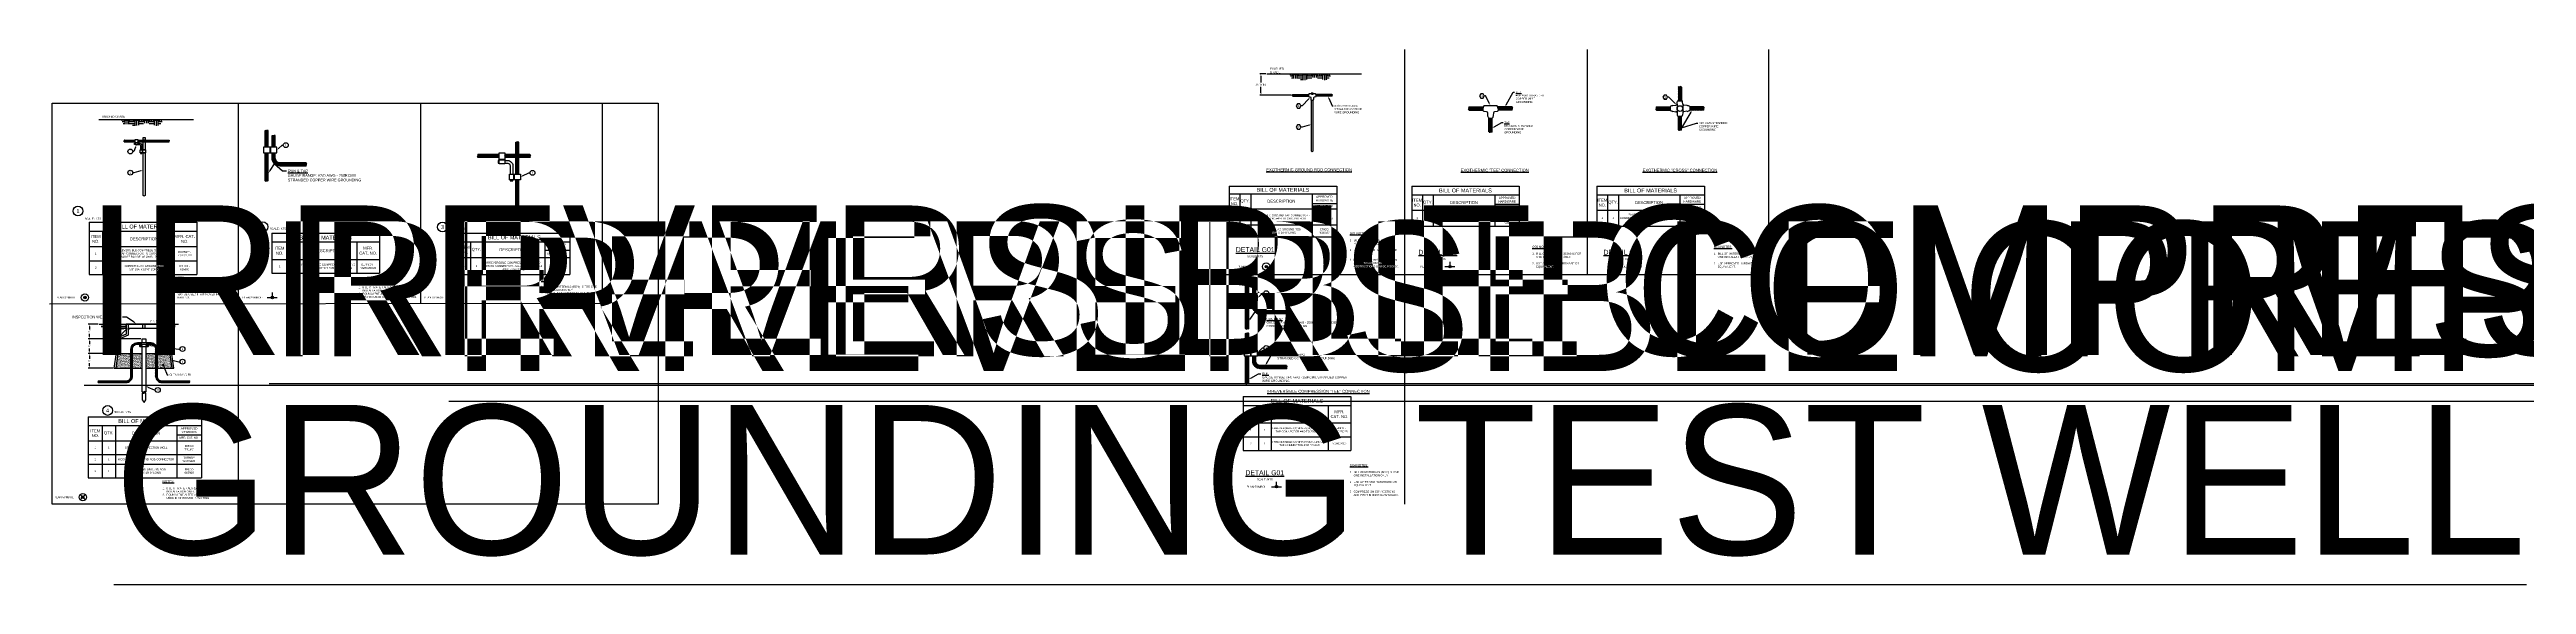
# Model space of a CAD drawing. Header units: feet. Extents: x 0 to 301, y -4 to 23.
# Drawn here: x -0.1 to 126.5, y -4.1 to 23.3 of the extents above; entities that cross this region are included whole.
import ezdxf
from ezdxf import colors
from ezdxf.entities.mleader import LeaderData, LeaderLine
from ezdxf.enums import TextEntityAlignment as Align
from ezdxf.math import Vec2, Vec3

# ---------------------------------------------------------------- set-up
doc = ezdxf.new("R2018")
doc.units = ezdxf.units.FT
doc.header["$MEASUREMENT"] = 0
for name, color, linetype in [('E-DETL', 7, 'Continuous'), ('G-ANNO-DIMS', 1, 'Continuous'), ('G-ANNO-TEXT', 1, 'Continuous'), ('G-ANNO-TTLE', 3, 'Continuous'), ('G-BRDR', 5, 'Continuous'), ('G-NOTES', 7, 'Continuous')]:
    doc.layers.add(name, color=color, linetype=linetype)
doc.styles.add('NEI-A', font='arial.ttf')
doc.styles.get("Standard").update_dxf_attribs({"font": 'arial.ttf'})
doc.dimstyles.new('NEI-A', dxfattribs={"dimtxt": 0.1, "dimasz": 0.125, "dimexe": 0.0625, "dimexo": 0.0625, "dimgap": 0.0625, "dimtad": 0, "dimtih": 1, "dimtoh": 1, "dimdec": 4, "dimzin": 3, "dimdsep": 46, "dimlunit": 4, "dimtxsty": 'NEI-A', "dimcen": 0, "dimadec": 0, "dimazin": 0, "dimtfac": 0.75, "dimtdec": 4, "dimtofl": 0, "dimtmove": 0, "dimatfit": 3, "dimfxl": 1, "dimfrac": 1, "dimtolj": 1, "dimtzin": 0, "dimarcsym": 0})
pattern_1 = [(125, (-32.25058, -23.15954), (-0.03839775, -0.026886395), [])]
pattern_2 = [(125, (-10.41325, -9.550897), (-0.03839775, -0.0268864), [])]
pattern_3 = [(37.5, (-11.908265, -22.25504), (-0.0018898, 0.05780471), [0, -0.0456, 0, -0.051, 0, -0.04875]), (7.5, (-11.908265, -22.25504), (0.0530933, 0.08466438), [0, -0.0246, 0, -0.0411, 0, -0.01575]), (327.5, (-11.945165, -22.25504), (0.09342426, 0.00016977), [0, -0.015, 0, -0.054, 0, -0.0705]), (317.5, (-11.945165, -22.25504), (0.0901838, 0.02633027), [0, -0.0075, 0, -0.0354, 0, -0.0405])]
pattern_4 = [(125, (-5.91241, -22.25504), (-0.03839775, -0.0268864), [])]
pattern_5 = [(125, (-15.639616, -21.3273), (-0.03839775, -0.026886395), [])]

# ---------------------------------------------------------------- blocks, each defined once
blk = doc.blocks.new('EXOTHERMIC_TEE')
at = {"layer": 'E-DETL', "linetype": 'Continuous'}
h = blk.add_hatch(dxfattribs=at)
h.set_pattern_fill('ANSI31', color=3, scale=0.375, angle=80)
edge = h.paths.add_edge_path()
edge.add_arc((0.02, -0.21), 0.419, 159.1023, 181.4566, ccw=False)
edge.add_line((-0.37, -0.06), (-1.1, -0.06))
edge.add_spline(control_points=[(-1.1, -0.06), (-1.09, -0.06), (-1.07, -0.11), (-1.09, -0.13), (-1.1, -0.14)], knot_values=[0.178885, 0.178885, 0.178885, 0.178885, 0.200978, 0.223338, 0.223338, 0.223338, 0.223338], degree=3, periodic=0)
edge.add_spline(control_points=[(-1.1, -0.14), (-1.11, -0.15), (-1.13, -0.18), (-1.11, -0.22), (-1.1, -0.22)], knot_values=[0.134164, 0.134164, 0.134164, 0.134164, 0.156525, 0.178885, 0.178885, 0.178885, 0.178885], degree=3, periodic=0)
edge.add_line((-1.1, -0.22), (-0.4, -0.22))
h = blk.add_hatch(dxfattribs=at)
h.set_pattern_fill('ANSI31', color=3, scale=0.375, angle=80)
h.set_pattern_definition([(125, (-33.837274, -21.94375), (-0.03839775, -0.026886395), [])])
h.paths.add_polyline_path([(0.08, -0.64), (-0.08, -0.64), (-0.08, -1.34), (-0.08, -1.34), (-0.08, -1.34), (-0.08, -1.34), (-0.08, -1.34), (-0.08, -1.34), (-0.08, -1.34), (-0.08, -1.34), (-0.08, -1.34), (-0.08, -1.34), (-0.08, -1.34), (-0.08, -1.34), (-0.08, -1.34), (-0.08, -1.34), (-0.08, -1.34), (-0.08, -1.34), (-0.08, -1.34), (-0.08, -1.34), (-0.08, -1.34), (-0.08, -1.34), (-0.08, -1.34), (-0.08, -1.34), (-0.08, -1.34), (-0.08, -1.33), (-0.08, -1.33), (-0.08, -1.33), (-0.08, -1.33), (-0.08, -1.33), (-0.08, -1.33), (-0.08, -1.33), (-0.08, -1.33), (-0.08, -1.33), (-0.08, -1.33), (-0.08, -1.33), (-0.08, -1.33), (-0.08, -1.33), (-0.07, -1.33), (-0.07, -1.33), (-0.07, -1.33), (-0.07, -1.33), (-0.07, -1.33), (-0.07, -1.33), (-0.07, -1.33), (-0.07, -1.33), (-0.07, -1.33), (-0.07, -1.33), (-0.07, -1.33), (-0.07, -1.33), (-0.07, -1.33), (-0.07, -1.33), (-0.07, -1.33), (-0.07, -1.33), (-0.07, -1.33), (-0.07, -1.33), (-0.07, -1.33), (-0.07, -1.33), (-0.07, -1.33), (-0.07, -1.33), (-0.07, -1.33), (-0.07, -1.33), (-0.07, -1.33), (-0.07, -1.33), (-0.07, -1.33), (-0.07, -1.33), (-0.07, -1.33), (-0.07, -1.33), (-0.07, -1.33), (-0.06, -1.33), (-0.06, -1.33), (-0.06, -1.33), (-0.06, -1.33), (-0.06, -1.33), (-0.06, -1.33), (-0.06, -1.33), (-0.06, -1.32), (-0.06, -1.32), (-0.06, -1.32), (-0.06, -1.32), (-0.06, -1.32), (-0.06, -1.32), (-0.06, -1.32), (-0.06, -1.32), (-0.06, -1.32), (-0.06, -1.32), (-0.06, -1.32), (-0.06, -1.32), (-0.06, -1.32), (-0.06, -1.32), (-0.06, -1.32), (-0.06, -1.32), (-0.06, -1.32), (-0.06, -1.32), (-0.05, -1.32), (-0.05, -1.32), (-0.05, -1.32), (-0.05, -1.32), (-0.05, -1.32), (-0.05, -1.32), (-0.05, -1.32), (-0.05, -1.32), (-0.05, -1.32), (-0.05, -1.32), (-0.05, -1.32), (-0.05, -1.32), (-0.05, -1.32), (-0.05, -1.32), (-0.05, -1.32), (-0.05, -1.32), (-0.05, -1.32), (-0.05, -1.32), (-0.05, -1.32), (-0.05, -1.32), (-0.05, -1.32), (-0.05, -1.32), (-0.05, -1.32), (-0.05, -1.32), (-0.04, -1.32), (-0.04, -1.32), (-0.04, -1.32), (-0.04, -1.32), (-0.04, -1.32), (-0.04, -1.32), (-0.04, -1.32), (-0.04, -1.32), (-0.04, -1.32), (-0.04, -1.32), (-0.04, -1.32), (-0.04, -1.32), (-0.04, -1.32), (-0.04, -1.32), (-0.04, -1.32), (-0.04, -1.32), (-0.04, -1.32), (-0.04, -1.32), (-0.04, -1.32), (-0.04, -1.32), (-0.04, -1.32), (-0.04, -1.32), (-0.04, -1.32), (-0.04, -1.32), (-0.04, -1.32), (-0.03, -1.32), (-0.03, -1.32), (-0.03, -1.32), (-0.03, -1.32), (-0.03, -1.32), (-0.03, -1.32), (-0.03, -1.32), (-0.03, -1.32), (-0.03, -1.32), (-0.03, -1.32), (-0.03, -1.32), (-0.03, -1.32), (-0.03, -1.32), (-0.03, -1.32), (-0.03, -1.32), (-0.03, -1.32), (-0.03, -1.32), (-0.03, -1.32), (-0.03, -1.32), (-0.03, -1.32), (-0.03, -1.32), (-0.03, -1.32), (-0.03, -1.32), (-0.03, -1.32), (-0.03, -1.32), (-0.03, -1.32), (-0.03, -1.32), (-0.03, -1.32), (-0.02, -1.32), (-0.02, -1.32), (-0.02, -1.32), (-0.02, -1.32), (-0.02, -1.32), (-0.02, -1.32), (-0.02, -1.32), (-0.02, -1.32), (-0.02, -1.32), (-0.02, -1.32), (-0.02, -1.32), (-0.02, -1.32), (-0.02, -1.33), (-0.02, -1.33), (-0.02, -1.33), (-0.02, -1.33), (-0.02, -1.33), (-0.02, -1.33), (-0.02, -1.33), (-0.02, -1.33), (-0.02, -1.33), (-0.02, -1.33), (-0.02, -1.33), (-0.02, -1.33), (-0.02, -1.33), (-0.02, -1.33), (-0.02, -1.33), (-0.02, -1.33), (-0.02, -1.33), (-0.02, -1.33), (-0.02, -1.33), (-0.02, -1.33), (-0.02, -1.33), (-0.01, -1.33), (-0.01, -1.33), (-0.01, -1.33), (-0.01, -1.33), (-0.01, -1.33), (-0.01, -1.33), (-0.01, -1.33), (-0.01, -1.33), (-0.01, -1.33), (-0.01, -1.33), (-0.01, -1.33), (-0.01, -1.33), (-0.01, -1.33), (-0.01, -1.33), (-0.01, -1.33), (-0.01, -1.33), (-0.01, -1.33), (-0.01, -1.33), (-0.01, -1.33), (-0.01, -1.33), (-0.01, -1.33), (-0.01, -1.33), (-0.01, -1.33), (-0.01, -1.33), (-0.01, -1.33), (-0.01, -1.33), (-0.01, -1.33), (-0.01, -1.33), (-0.01, -1.33), (-0.01, -1.33), (-0.01, -1.34), (-0.01, -1.34), (-0.01, -1.34), (-0.01, -1.34), (-0.01, -1.34), (-0.01, -1.34), (0, -1.34), (0, -1.34), (0, -1.34), (0, -1.34), (0, -1.34), (0, -1.34), (0, -1.34), (0, -1.34), (0, -1.34), (0, -1.34), (0, -1.34), (0, -1.34), (0, -1.34), (0, -1.34), (0, -1.34), (0, -1.34), (0, -1.34), (0, -1.34), (0, -1.34), (0, -1.34), (0, -1.34), (0, -1.34), (0, -1.34), (0, -1.34), (0, -1.34), (0, -1.34), (0, -1.34), (0, -1.34), (0, -1.34), (0, -1.34), (0, -1.34), (0, -1.34), (0, -1.34), (0, -1.34), (0, -1.34), (0, -1.34), (0, -1.34), (0.01, -1.34), (0.01, -1.35), (0.01, -1.35), (0.01, -1.35), (0.01, -1.35), (0.01, -1.35), (0.01, -1.35), (0.01, -1.35), (0.01, -1.35), (0.01, -1.35), (0.01, -1.35), (0.01, -1.35), (0.01, -1.35), (0.01, -1.35), (0.01, -1.35), (0.01, -1.35), (0.01, -1.35), (0.01, -1.35), (0.01, -1.35), (0.01, -1.35), (0.01, -1.35), (0.01, -1.35), (0.01, -1.35), (0.01, -1.35), (0.01, -1.35), (0.01, -1.35), (0.01, -1.35), (0.01, -1.35), (0.01, -1.35), (0.01, -1.35), (0.01, -1.35), (0.01, -1.35), (0.01, -1.35), (0.01, -1.35), (0.01, -1.35), (0.01, -1.35), (0.02, -1.35), (0.02, -1.35), (0.02, -1.35), (0.02, -1.35), (0.02, -1.35), (0.02, -1.35), (0.02, -1.35), (0.02, -1.35), (0.02, -1.35), (0.02, -1.35), (0.02, -1.35), (0.02, -1.35), (0.02, -1.35), (0.02, -1.36), (0.02, -1.36), (0.02, -1.36), (0.02, -1.36), (0.02, -1.36), (0.02, -1.36), (0.02, -1.36), (0.02, -1.36), (0.02, -1.36), (0.02, -1.36), (0.02, -1.36), (0.02, -1.36), (0.02, -1.36), (0.02, -1.36), (0.02, -1.36), (0.02, -1.36), (0.02, -1.36), (0.02, -1.36), (0.02, -1.36), (0.03, -1.36), (0.03, -1.36), (0.03, -1.36), (0.03, -1.36), (0.03, -1.36), (0.03, -1.36), (0.03, -1.36), (0.03, -1.36), (0.03, -1.36), (0.03, -1.36), (0.03, -1.36), (0.03, -1.36), (0.03, -1.36), (0.03, -1.36), (0.03, -1.36), (0.03, -1.36), (0.03, -1.36), (0.03, -1.36), (0.03, -1.36), (0.03, -1.36), (0.03, -1.36), (0.03, -1.36), (0.03, -1.36), (0.03, -1.36), (0.03, -1.36), (0.03, -1.36), (0.03, -1.36), (0.03, -1.36), (0.03, -1.36), (0.04, -1.36), (0.04, -1.36), (0.04, -1.36), (0.04, -1.36), (0.04, -1.36), (0.04, -1.36), (0.04, -1.36), (0.04, -1.36), (0.04, -1.36), (0.04, -1.36), (0.04, -1.36), (0.04, -1.36), (0.04, -1.36), (0.04, -1.36), (0.04, -1.36), (0.04, -1.36), (0.04, -1.36), (0.04, -1.36), (0.04, -1.36), (0.04, -1.36), (0.04, -1.36), (0.04, -1.36), (0.04, -1.36), (0.04, -1.36), (0.04, -1.36), (0.05, -1.36), (0.05, -1.36), (0.05, -1.36), (0.05, -1.36), (0.05, -1.36), (0.05, -1.36), (0.05, -1.36), (0.05, -1.36), (0.05, -1.36), (0.05, -1.36), (0.05, -1.36), (0.05, -1.36), (0.05, -1.36), (0.05, -1.36), (0.05, -1.36), (0.05, -1.36), (0.05, -1.36), (0.05, -1.36), (0.05, -1.36), (0.05, -1.36), (0.05, -1.36), (0.05, -1.36), (0.05, -1.36), (0.06, -1.36), (0.06, -1.36), (0.06, -1.36), (0.06, -1.36), (0.06, -1.36), (0.06, -1.36), (0.06, -1.36), (0.06, -1.36), (0.06, -1.36), (0.06, -1.36), (0.06, -1.36), (0.06, -1.36), (0.06, -1.36), (0.06, -1.36), (0.06, -1.36), (0.06, -1.36), (0.06, -1.36), (0.06, -1.36), (0.06, -1.36), (0.06, -1.36), (0.06, -1.36), (0.06, -1.36), (0.06, -1.36), (0.06, -1.36), (0.06, -1.36), (0.07, -1.35), (0.07, -1.35), (0.07, -1.35), (0.07, -1.35), (0.07, -1.35), (0.07, -1.35), (0.07, -1.35), (0.07, -1.35), (0.07, -1.35), (0.07, -1.35), (0.07, -1.35), (0.07, -1.35), (0.07, -1.35), (0.07, -1.35), (0.07, -1.35), (0.07, -1.35), (0.07, -1.35), (0.07, -1.35), (0.07, -1.35), (0.07, -1.35), (0.07, -1.35), (0.07, -1.35), (0.07, -1.35), (0.07, -1.35), (0.07, -1.35), (0.07, -1.35), (0.07, -1.35), (0.07, -1.35), (0.07, -1.35), (0.07, -1.35), (0.07, -1.35), (0.08, -1.35), (0.08, -1.35), (0.08, -1.35), (0.08, -1.35), (0.08, -1.35), (0.08, -1.35), (0.08, -1.35), (0.08, -1.35), (0.08, -1.35), (0.08, -1.35), (0.08, -1.35), (0.08, -1.35), (0.08, -1.35), (0.08, -1.35), (0.08, -1.35), (0.08, -1.35), (0.08, -1.35), (0.08, -1.34), (0.08, -1.34), (0.08, -1.34), (0.08, -1.34), (0.08, -1.34), (0.08, -1.34), (0.08, -1.34), (0.08, -1.34), (0.08, -1.34), (0.08, -1.34), (0.08, -1.34), (0.08, -1.34), (0.08, -1.34), (0.08, -1.34), (0.08, -1.34), (0.08, -1.34), (0.08, -1.34), (0.08, -1.34), (0.08, -1.34), (0.08, -1.34)])
h = blk.add_hatch(dxfattribs=at)
h.set_pattern_fill('ANSI31', color=3, scale=0.375, angle=80)
edge = h.paths.add_edge_path()
edge.add_arc((-0.02, -0.21), 0.419, -1.4566, 20.8977, ccw=False)
edge.add_line((0.4, -0.22), (1.1, -0.22))
edge.add_spline(control_points=[(1.1, -0.22), (1.09, -0.22), (1.07, -0.18), (1.09, -0.15), (1.1, -0.14)], knot_values=[0.178885, 0.178885, 0.178885, 0.178885, 0.200978, 0.223338, 0.223338, 0.223338, 0.223338], degree=3, periodic=0)
edge.add_spline(control_points=[(1.1, -0.14), (1.11, -0.13), (1.13, -0.11), (1.11, -0.06), (1.1, -0.06)], knot_values=[0.134164, 0.134164, 0.134164, 0.134164, 0.156525, 0.178885, 0.178885, 0.178885, 0.178885], degree=3, periodic=0)
edge.add_line((1.1, -0.06), (0.37, -0.06))
at = {"layer": 'E-DETL', "color": 4, "linetype": 'Continuous'}
blk.add_lwpolyline([(0.36, -0.04, 0.294324), (0.3, 0), (-0.3, 0, 0.294324), (-0.36, -0.04, 0.124549), (-0.4, -0.24, 0.29735), (-0.35, -0.28), (-0.22, -0.29, -0.362268), (-0.16, -0.35), (-0.15, -0.51, 0.124431), (-0.09, -0.64), (0.09, -0.64, 0.124431), (0.15, -0.51), (0.16, -0.35, -0.362268), (0.22, -0.29), (0.35, -0.28, 0.29735), (0.4, -0.24, 0.124549)], format="xyb", close=True, dxfattribs=at)
at = {"layer": 'E-DETL', "color": 3, "linetype": 'Continuous'}
for points in [[(-1.1, -0.06), (-0.37, -0.06)], [(-1.1, -0.22), (-0.4, -0.22)], [(-0.08, -1.34), (-0.08, -0.64)], [(0.08, -1.34), (0.08, -0.64)], [(1.1, -0.06), (0.37, -0.06)], [(1.1, -0.22), (0.4, -0.22)]]:
    blk.add_lwpolyline(points, dxfattribs=at)
for points in [[(-1.1, -0.22), (-1.11, -0.22), (-1.13, -0.18), (-1.11, -0.15), (-1.1, -0.14), (-1.09, -0.13), (-1.07, -0.11), (-1.1, -0.04), (-1.13, -0.11), (-1.11, -0.13), (-1.1, -0.14)], [(1.1, -0.06), (1.11, -0.06), (1.13, -0.11), (1.11, -0.13), (1.1, -0.14), (1.09, -0.15), (1.07, -0.18), (1.1, -0.24), (1.13, -0.18), (1.11, -0.15), (1.1, -0.14)], [(0.08, -1.34), (0.08, -1.35), (0.03, -1.37), (0.01, -1.35), (0, -1.34), (-0.01, -1.33), (-0.03, -1.31), (-0.1, -1.34), (-0.03, -1.37), (-0.01, -1.35), (0, -1.34)]]:
    blk.add_open_spline(points, degree=3, knots=[0.1341641, 0.1341641, 0.1341641, 0.1341641, 0.1565248, 0.1788854, 0.1788854, 0.1788854, 0.2012461, 0.2236068, 0.2459675, 0.268328, 0.268328, 0.268328, 0.268328], dxfattribs=at)
blk = doc.blocks.new('EXOTHERMIC_CROSS')
at = {"layer": 'E-DETL', "linetype": 'Continuous'}
h = blk.add_hatch(dxfattribs=at)
h.set_pattern_fill('ANSI31', color=3, scale=0.375, angle=-10)
h.set_pattern_definition([(35, (-21.80414, 33.840903), (-0.026886395, 0.03839775), [])])
h.paths.add_polyline_path([(-0.5, -0.08), (-0.5, 0.08), (-1.2, 0.08), (-1.2, 0.08), (-1.2, 0.08), (-1.2, 0.08), (-1.2, 0.08), (-1.2, 0.08), (-1.2, 0.08), (-1.2, 0.08), (-1.2, 0.08), (-1.2, 0.08), (-1.2, 0.08), (-1.2, 0.08), (-1.2, 0.08), (-1.2, 0.08), (-1.2, 0.08), (-1.2, 0.08), (-1.2, 0.08), (-1.2, 0.08), (-1.2, 0.08), (-1.2, 0.08), (-1.2, 0.08), (-1.2, 0.08), (-1.2, 0.08), (-1.2, 0.08), (-1.2, 0.08), (-1.19, 0.08), (-1.19, 0.08), (-1.19, 0.08), (-1.19, 0.08), (-1.19, 0.08), (-1.19, 0.08), (-1.19, 0.08), (-1.19, 0.08), (-1.19, 0.08), (-1.19, 0.08), (-1.19, 0.08), (-1.19, 0.08), (-1.19, 0.08), (-1.19, 0.08), (-1.19, 0.08), (-1.19, 0.08), (-1.19, 0.08), (-1.19, 0.08), (-1.19, 0.08), (-1.19, 0.08), (-1.19, 0.08), (-1.19, 0.08), (-1.19, 0.08), (-1.19, 0.08), (-1.19, 0.07), (-1.19, 0.07), (-1.19, 0.07), (-1.19, 0.07), (-1.19, 0.07), (-1.19, 0.07), (-1.19, 0.07), (-1.19, 0.07), (-1.19, 0.07), (-1.19, 0.07), (-1.19, 0.07), (-1.19, 0.07), (-1.19, 0.07), (-1.19, 0.07), (-1.19, 0.07), (-1.19, 0.07), (-1.19, 0.07), (-1.19, 0.07), (-1.19, 0.07), (-1.19, 0.07), (-1.19, 0.07), (-1.19, 0.07), (-1.19, 0.07), (-1.19, 0.07), (-1.19, 0.07), (-1.19, 0.07), (-1.19, 0.07), (-1.19, 0.07), (-1.19, 0.06), (-1.18, 0.06), (-1.18, 0.06), (-1.18, 0.06), (-1.18, 0.06), (-1.18, 0.06), (-1.18, 0.06), (-1.18, 0.06), (-1.18, 0.06), (-1.18, 0.06), (-1.18, 0.06), (-1.18, 0.06), (-1.18, 0.06), (-1.18, 0.06), (-1.18, 0.06), (-1.18, 0.06), (-1.18, 0.06), (-1.18, 0.06), (-1.18, 0.06), (-1.18, 0.06), (-1.18, 0.06), (-1.18, 0.06), (-1.18, 0.06), (-1.18, 0.05), (-1.18, 0.05), (-1.18, 0.05), (-1.18, 0.05), (-1.18, 0.05), (-1.18, 0.05), (-1.18, 0.05), (-1.18, 0.05), (-1.18, 0.05), (-1.18, 0.05), (-1.18, 0.05), (-1.18, 0.05), (-1.18, 0.05), (-1.18, 0.05), (-1.18, 0.05), (-1.18, 0.05), (-1.18, 0.05), (-1.18, 0.05), (-1.18, 0.05), (-1.18, 0.05), (-1.18, 0.05), (-1.18, 0.05), (-1.18, 0.05), (-1.18, 0.05), (-1.18, 0.04), (-1.18, 0.04), (-1.18, 0.04), (-1.18, 0.04), (-1.18, 0.04), (-1.18, 0.04), (-1.18, 0.04), (-1.18, 0.04), (-1.18, 0.04), (-1.18, 0.04), (-1.18, 0.04), (-1.18, 0.04), (-1.18, 0.04), (-1.18, 0.04), (-1.18, 0.04), (-1.18, 0.04), (-1.18, 0.04), (-1.18, 0.04), (-1.18, 0.04), (-1.18, 0.04), (-1.18, 0.04), (-1.18, 0.04), (-1.18, 0.04), (-1.18, 0.04), (-1.18, 0.04), (-1.18, 0.04), (-1.18, 0.04), (-1.18, 0.03), (-1.18, 0.03), (-1.18, 0.03), (-1.18, 0.03), (-1.18, 0.03), (-1.18, 0.03), (-1.18, 0.03), (-1.18, 0.03), (-1.18, 0.03), (-1.18, 0.03), (-1.18, 0.03), (-1.18, 0.03), (-1.18, 0.03), (-1.18, 0.03), (-1.18, 0.03), (-1.18, 0.03), (-1.18, 0.03), (-1.18, 0.03), (-1.18, 0.03), (-1.18, 0.03), (-1.18, 0.03), (-1.18, 0.03), (-1.18, 0.03), (-1.18, 0.03), (-1.18, 0.03), (-1.18, 0.03), (-1.18, 0.03), (-1.19, 0.03), (-1.19, 0.03), (-1.19, 0.03), (-1.19, 0.02), (-1.19, 0.02), (-1.19, 0.02), (-1.19, 0.02), (-1.19, 0.02), (-1.19, 0.02), (-1.19, 0.02), (-1.19, 0.02), (-1.19, 0.02), (-1.19, 0.02), (-1.19, 0.02), (-1.19, 0.02), (-1.19, 0.02), (-1.19, 0.02), (-1.19, 0.02), (-1.19, 0.02), (-1.19, 0.02), (-1.19, 0.02), (-1.19, 0.02), (-1.19, 0.02), (-1.19, 0.02), (-1.19, 0.02), (-1.19, 0.02), (-1.19, 0.02), (-1.19, 0.02), (-1.19, 0.02), (-1.19, 0.02), (-1.19, 0.02), (-1.19, 0.02), (-1.19, 0.02), (-1.19, 0.02), (-1.19, 0.02), (-1.19, 0.02), (-1.19, 0.01), (-1.19, 0.01), (-1.19, 0.01), (-1.19, 0.01), (-1.19, 0.01), (-1.19, 0.01), (-1.19, 0.01), (-1.19, 0.01), (-1.19, 0.01), (-1.19, 0.01), (-1.19, 0.01), (-1.19, 0.01), (-1.19, 0.01), (-1.19, 0.01), (-1.19, 0.01), (-1.19, 0.01), (-1.19, 0.01), (-1.2, 0.01), (-1.2, 0.01), (-1.2, 0.01), (-1.2, 0.01), (-1.2, 0.01), (-1.2, 0.01), (-1.2, 0.01), (-1.2, 0.01), (-1.2, 0.01), (-1.2, 0.01), (-1.2, 0.01), (-1.2, 0.01), (-1.2, 0.01), (-1.2, 0.01), (-1.2, 0.01), (-1.2, 0.01), (-1.2, 0.01), (-1.2, 0.01), (-1.2, 0.01), (-1.2, 0.01), (-1.2, 0), (-1.2, 0), (-1.2, 0), (-1.2, 0), (-1.2, 0), (-1.2, 0), (-1.2, 0), (-1.2, 0), (-1.2, 0), (-1.2, 0), (-1.2, 0), (-1.2, 0), (-1.2, 0), (-1.2, 0), (-1.2, 0), (-1.2, 0), (-1.2, 0), (-1.2, 0), (-1.2, 0), (-1.2, 0), (-1.2, 0), (-1.2, 0), (-1.2, 0), (-1.21, 0), (-1.21, 0), (-1.21, 0), (-1.21, 0), (-1.21, 0), (-1.21, 0), (-1.21, 0), (-1.21, 0), (-1.21, 0), (-1.21, 0), (-1.21, 0), (-1.21, 0), (-1.21, 0), (-1.21, 0), (-1.21, -0.01), (-1.21, -0.01), (-1.21, -0.01), (-1.21, -0.01), (-1.21, -0.01), (-1.21, -0.01), (-1.21, -0.01), (-1.21, -0.01), (-1.21, -0.01), (-1.21, -0.01), (-1.21, -0.01), (-1.21, -0.01), (-1.21, -0.01), (-1.21, -0.01), (-1.21, -0.01), (-1.21, -0.01), (-1.21, -0.01), (-1.21, -0.01), (-1.21, -0.01), (-1.21, -0.01), (-1.21, -0.01), (-1.21, -0.01), (-1.21, -0.01), (-1.21, -0.01), (-1.21, -0.01), (-1.21, -0.01), (-1.21, -0.01), (-1.21, -0.01), (-1.21, -0.01), (-1.21, -0.01), (-1.21, -0.01), (-1.21, -0.01), (-1.21, -0.01), (-1.21, -0.01), (-1.22, -0.01), (-1.22, -0.02), (-1.22, -0.02), (-1.22, -0.02), (-1.22, -0.02), (-1.22, -0.02), (-1.22, -0.02), (-1.22, -0.02), (-1.22, -0.02), (-1.22, -0.02), (-1.22, -0.02), (-1.22, -0.02), (-1.22, -0.02), (-1.22, -0.02), (-1.22, -0.02), (-1.22, -0.02), (-1.22, -0.02), (-1.22, -0.02), (-1.22, -0.02), (-1.22, -0.02), (-1.22, -0.02), (-1.22, -0.02), (-1.22, -0.02), (-1.22, -0.02), (-1.22, -0.02), (-1.22, -0.02), (-1.22, -0.02), (-1.22, -0.02), (-1.22, -0.02), (-1.22, -0.02), (-1.22, -0.02), (-1.22, -0.02), (-1.22, -0.03), (-1.22, -0.03), (-1.22, -0.03), (-1.22, -0.03), (-1.22, -0.03), (-1.22, -0.03), (-1.22, -0.03), (-1.22, -0.03), (-1.22, -0.03), (-1.22, -0.03), (-1.22, -0.03), (-1.22, -0.03), (-1.22, -0.03), (-1.22, -0.03), (-1.22, -0.03), (-1.22, -0.03), (-1.22, -0.03), (-1.22, -0.03), (-1.22, -0.03), (-1.22, -0.03), (-1.22, -0.03), (-1.22, -0.03), (-1.22, -0.03), (-1.22, -0.03), (-1.22, -0.03), (-1.22, -0.03), (-1.22, -0.03), (-1.22, -0.04), (-1.22, -0.04), (-1.22, -0.04), (-1.22, -0.04), (-1.22, -0.04), (-1.22, -0.04), (-1.22, -0.04), (-1.22, -0.04), (-1.22, -0.04), (-1.22, -0.04), (-1.22, -0.04), (-1.22, -0.04), (-1.22, -0.04), (-1.22, -0.04), (-1.22, -0.04), (-1.22, -0.04), (-1.22, -0.04), (-1.22, -0.04), (-1.22, -0.04), (-1.22, -0.04), (-1.22, -0.04), (-1.22, -0.04), (-1.22, -0.04), (-1.22, -0.04), (-1.22, -0.05), (-1.22, -0.05), (-1.22, -0.05), (-1.22, -0.05), (-1.22, -0.05), (-1.22, -0.05), (-1.22, -0.05), (-1.22, -0.05), (-1.22, -0.05), (-1.22, -0.05), (-1.22, -0.05), (-1.22, -0.05), (-1.22, -0.05), (-1.22, -0.05), (-1.22, -0.05), (-1.22, -0.05), (-1.22, -0.05), (-1.22, -0.05), (-1.22, -0.05), (-1.22, -0.05), (-1.22, -0.05), (-1.22, -0.05), (-1.22, -0.05), (-1.22, -0.05), (-1.22, -0.06), (-1.22, -0.06), (-1.22, -0.06), (-1.22, -0.06), (-1.22, -0.06), (-1.22, -0.06), (-1.22, -0.06), (-1.22, -0.06), (-1.22, -0.06), (-1.22, -0.06), (-1.22, -0.06), (-1.22, -0.06), (-1.22, -0.06), (-1.22, -0.06), (-1.22, -0.06), (-1.22, -0.06), (-1.22, -0.06), (-1.22, -0.06), (-1.21, -0.06), (-1.21, -0.06), (-1.21, -0.06), (-1.21, -0.06), (-1.21, -0.06), (-1.21, -0.06), (-1.21, -0.06), (-1.21, -0.06), (-1.21, -0.07), (-1.21, -0.07), (-1.21, -0.07), (-1.21, -0.07), (-1.21, -0.07), (-1.21, -0.07), (-1.21, -0.07), (-1.21, -0.07), (-1.21, -0.07), (-1.21, -0.07), (-1.21, -0.07), (-1.21, -0.07), (-1.21, -0.07), (-1.21, -0.07), (-1.21, -0.07), (-1.21, -0.07), (-1.21, -0.07), (-1.21, -0.07), (-1.21, -0.07), (-1.21, -0.07), (-1.21, -0.07), (-1.21, -0.07), (-1.21, -0.07), (-1.21, -0.07), (-1.21, -0.07), (-1.21, -0.07), (-1.21, -0.07), (-1.21, -0.07), (-1.21, -0.07), (-1.21, -0.07), (-1.21, -0.07), (-1.21, -0.07), (-1.21, -0.07), (-1.21, -0.07), (-1.21, -0.07), (-1.21, -0.07), (-1.21, -0.07), (-1.21, -0.07), (-1.21, -0.08), (-1.21, -0.08), (-1.2, -0.08), (-1.2, -0.08), (-1.2, -0.08), (-1.2, -0.08), (-1.2, -0.08), (-1.2, -0.08), (-1.2, -0.08), (-1.2, -0.08), (-1.2, -0.08), (-1.2, -0.08), (-1.2, -0.08), (-1.2, -0.08), (-1.2, -0.08), (-1.2, -0.08), (-1.2, -0.08), (-1.2, -0.08), (-1.2, -0.08), (-1.2, -0.08)])
h = blk.add_hatch(dxfattribs=at)
h.set_pattern_fill('ANSI31', color=3, scale=0.375, angle=260)
h.set_pattern_definition([(305, (33.835544, 21.703595), (0.03839775, 0.026886395), [])])
h.paths.add_polyline_path([(-0.08, 0.4), (0.08, 0.4), (0.08, 1.1), (0.08, 1.1), (0.08, 1.1), (0.08, 1.1), (0.08, 1.1), (0.08, 1.1), (0.08, 1.1), (0.08, 1.1), (0.08, 1.1), (0.08, 1.1), (0.08, 1.1), (0.08, 1.1), (0.08, 1.1), (0.08, 1.1), (0.08, 1.1), (0.08, 1.1), (0.08, 1.1), (0.08, 1.1), (0.08, 1.1), (0.08, 1.1), (0.08, 1.1), (0.08, 1.1), (0.08, 1.09), (0.08, 1.09), (0.08, 1.09), (0.08, 1.09), (0.08, 1.09), (0.08, 1.09), (0.08, 1.09), (0.07, 1.09), (0.07, 1.09), (0.07, 1.09), (0.07, 1.09), (0.07, 1.09), (0.07, 1.09), (0.07, 1.09), (0.07, 1.09), (0.07, 1.09), (0.07, 1.09), (0.07, 1.09), (0.07, 1.09), (0.07, 1.09), (0.07, 1.09), (0.07, 1.09), (0.07, 1.09), (0.07, 1.09), (0.07, 1.09), (0.07, 1.09), (0.07, 1.09), (0.07, 1.09), (0.07, 1.09), (0.07, 1.09), (0.07, 1.09), (0.07, 1.09), (0.07, 1.09), (0.07, 1.09), (0.07, 1.09), (0.07, 1.09), (0.07, 1.09), (0.07, 1.09), (0.07, 1.09), (0.07, 1.09), (0.07, 1.09), (0.06, 1.09), (0.06, 1.09), (0.06, 1.09), (0.06, 1.09), (0.06, 1.09), (0.06, 1.09), (0.06, 1.09), (0.06, 1.09), (0.06, 1.09), (0.06, 1.09), (0.06, 1.08), (0.06, 1.08), (0.06, 1.08), (0.06, 1.08), (0.06, 1.08), (0.06, 1.08), (0.06, 1.08), (0.06, 1.08), (0.06, 1.08), (0.06, 1.08), (0.06, 1.08), (0.06, 1.08), (0.06, 1.08), (0.06, 1.08), (0.06, 1.08), (0.05, 1.08), (0.05, 1.08), (0.05, 1.08), (0.05, 1.08), (0.05, 1.08), (0.05, 1.08), (0.05, 1.08), (0.05, 1.08), (0.05, 1.08), (0.05, 1.08), (0.05, 1.08), (0.05, 1.08), (0.05, 1.08), (0.05, 1.08), (0.05, 1.08), (0.05, 1.08), (0.05, 1.08), (0.05, 1.08), (0.05, 1.08), (0.05, 1.08), (0.05, 1.08), (0.05, 1.08), (0.05, 1.08), (0.04, 1.08), (0.04, 1.08), (0.04, 1.08), (0.04, 1.08), (0.04, 1.08), (0.04, 1.08), (0.04, 1.08), (0.04, 1.08), (0.04, 1.08), (0.04, 1.08), (0.04, 1.08), (0.04, 1.08), (0.04, 1.08), (0.04, 1.08), (0.04, 1.08), (0.04, 1.08), (0.04, 1.08), (0.04, 1.08), (0.04, 1.08), (0.04, 1.08), (0.04, 1.08), (0.04, 1.08), (0.04, 1.08), (0.04, 1.08), (0.04, 1.08), (0.03, 1.08), (0.03, 1.08), (0.03, 1.08), (0.03, 1.08), (0.03, 1.08), (0.03, 1.08), (0.03, 1.08), (0.03, 1.08), (0.03, 1.08), (0.03, 1.08), (0.03, 1.08), (0.03, 1.08), (0.03, 1.08), (0.03, 1.08), (0.03, 1.08), (0.03, 1.08), (0.03, 1.08), (0.03, 1.08), (0.03, 1.08), (0.03, 1.08), (0.03, 1.08), (0.03, 1.08), (0.03, 1.08), (0.03, 1.08), (0.03, 1.08), (0.03, 1.08), (0.03, 1.08), (0.03, 1.08), (0.02, 1.08), (0.02, 1.08), (0.02, 1.08), (0.02, 1.08), (0.02, 1.08), (0.02, 1.08), (0.02, 1.08), (0.02, 1.08), (0.02, 1.08), (0.02, 1.08), (0.02, 1.08), (0.02, 1.08), (0.02, 1.08), (0.02, 1.08), (0.02, 1.08), (0.02, 1.08), (0.02, 1.08), (0.02, 1.08), (0.02, 1.08), (0.02, 1.09), (0.02, 1.09), (0.02, 1.09), (0.02, 1.09), (0.02, 1.09), (0.02, 1.09), (0.02, 1.09), (0.02, 1.09), (0.02, 1.09), (0.02, 1.09), (0.02, 1.09), (0.02, 1.09), (0.01, 1.09), (0.01, 1.09), (0.01, 1.09), (0.01, 1.09), (0.01, 1.09), (0.01, 1.09), (0.01, 1.09), (0.01, 1.09), (0.01, 1.09), (0.01, 1.09), (0.01, 1.09), (0.01, 1.09), (0.01, 1.09), (0.01, 1.09), (0.01, 1.09), (0.01, 1.09), (0.01, 1.09), (0.01, 1.09), (0.01, 1.09), (0.01, 1.09), (0.01, 1.09), (0.01, 1.09), (0.01, 1.09), (0.01, 1.09), (0.01, 1.09), (0.01, 1.09), (0.01, 1.09), (0.01, 1.09), (0.01, 1.09), (0.01, 1.09), (0.01, 1.09), (0.01, 1.09), (0.01, 1.09), (0.01, 1.09), (0.01, 1.09), (0.01, 1.09), (0, 1.09), (0, 1.09), (0, 1.1), (0, 1.1), (0, 1.1), (0, 1.1), (0, 1.1), (0, 1.1), (0, 1.1), (0, 1.1), (0, 1.1), (0, 1.1), (0, 1.1), (0, 1.1), (0, 1.1), (0, 1.1), (0, 1.1), (0, 1.1), (0, 1.1), (0, 1.1), (0, 1.1), (0, 1.1), (0, 1.1), (0, 1.1), (0, 1.1), (0, 1.1), (0, 1.1), (0, 1.1), (0, 1.1), (0, 1.1), (0, 1.1), (0, 1.1), (0, 1.1), (0, 1.1), (0, 1.1), (0, 1.1), (0, 1.1), (-0.01, 1.1), (-0.01, 1.1), (-0.01, 1.1), (-0.01, 1.1), (-0.01, 1.1), (-0.01, 1.1), (-0.01, 1.1), (-0.01, 1.1), (-0.01, 1.11), (-0.01, 1.11), (-0.01, 1.11), (-0.01, 1.11), (-0.01, 1.11), (-0.01, 1.11), (-0.01, 1.11), (-0.01, 1.11), (-0.01, 1.11), (-0.01, 1.11), (-0.01, 1.11), (-0.01, 1.11), (-0.01, 1.11), (-0.01, 1.11), (-0.01, 1.11), (-0.01, 1.11), (-0.01, 1.11), (-0.01, 1.11), (-0.01, 1.11), (-0.01, 1.11), (-0.01, 1.11), (-0.01, 1.11), (-0.01, 1.11), (-0.01, 1.11), (-0.01, 1.11), (-0.01, 1.11), (-0.01, 1.11), (-0.01, 1.11), (-0.01, 1.11), (-0.02, 1.11), (-0.02, 1.11), (-0.02, 1.11), (-0.02, 1.11), (-0.02, 1.11), (-0.02, 1.11), (-0.02, 1.11), (-0.02, 1.11), (-0.02, 1.11), (-0.02, 1.11), (-0.02, 1.11), (-0.02, 1.11), (-0.02, 1.11), (-0.02, 1.11), (-0.02, 1.11), (-0.02, 1.11), (-0.02, 1.11), (-0.02, 1.11), (-0.02, 1.11), (-0.02, 1.11), (-0.02, 1.12), (-0.02, 1.12), (-0.02, 1.12), (-0.02, 1.12), (-0.02, 1.12), (-0.02, 1.12), (-0.02, 1.12), (-0.02, 1.12), (-0.02, 1.12), (-0.02, 1.12), (-0.02, 1.12), (-0.02, 1.12), (-0.02, 1.12), (-0.03, 1.12), (-0.03, 1.12), (-0.03, 1.12), (-0.03, 1.12), (-0.03, 1.12), (-0.03, 1.12), (-0.03, 1.12), (-0.03, 1.12), (-0.03, 1.12), (-0.03, 1.12), (-0.03, 1.12), (-0.03, 1.12), (-0.03, 1.12), (-0.03, 1.12), (-0.03, 1.12), (-0.03, 1.12), (-0.03, 1.12), (-0.03, 1.12), (-0.03, 1.12), (-0.03, 1.12), (-0.03, 1.12), (-0.03, 1.12), (-0.03, 1.12), (-0.03, 1.12), (-0.03, 1.12), (-0.03, 1.12), (-0.03, 1.12), (-0.03, 1.12), (-0.03, 1.12), (-0.04, 1.12), (-0.04, 1.12), (-0.04, 1.12), (-0.04, 1.12), (-0.04, 1.12), (-0.04, 1.12), (-0.04, 1.12), (-0.04, 1.12), (-0.04, 1.12), (-0.04, 1.12), (-0.04, 1.12), (-0.04, 1.12), (-0.04, 1.12), (-0.04, 1.12), (-0.04, 1.12), (-0.04, 1.12), (-0.04, 1.12), (-0.04, 1.12), (-0.04, 1.12), (-0.04, 1.12), (-0.04, 1.12), (-0.04, 1.12), (-0.04, 1.12), (-0.04, 1.12), (-0.04, 1.12), (-0.05, 1.12), (-0.05, 1.12), (-0.05, 1.12), (-0.05, 1.12), (-0.05, 1.12), (-0.05, 1.12), (-0.05, 1.12), (-0.05, 1.12), (-0.05, 1.12), (-0.05, 1.12), (-0.05, 1.12), (-0.05, 1.12), (-0.05, 1.12), (-0.05, 1.12), (-0.05, 1.12), (-0.05, 1.12), (-0.05, 1.12), (-0.05, 1.12), (-0.05, 1.12), (-0.05, 1.12), (-0.05, 1.12), (-0.05, 1.12), (-0.05, 1.12), (-0.05, 1.12), (-0.06, 1.12), (-0.06, 1.12), (-0.06, 1.12), (-0.06, 1.12), (-0.06, 1.12), (-0.06, 1.12), (-0.06, 1.12), (-0.06, 1.12), (-0.06, 1.12), (-0.06, 1.12), (-0.06, 1.12), (-0.06, 1.12), (-0.06, 1.12), (-0.06, 1.12), (-0.06, 1.12), (-0.06, 1.12), (-0.06, 1.12), (-0.06, 1.12), (-0.06, 1.12), (-0.06, 1.12), (-0.06, 1.12), (-0.06, 1.12), (-0.06, 1.12), (-0.06, 1.12), (-0.07, 1.12), (-0.07, 1.12), (-0.07, 1.12), (-0.07, 1.12), (-0.07, 1.11), (-0.07, 1.11), (-0.07, 1.11), (-0.07, 1.11), (-0.07, 1.11), (-0.07, 1.11), (-0.07, 1.11), (-0.07, 1.11), (-0.07, 1.11), (-0.07, 1.11), (-0.07, 1.11), (-0.07, 1.11), (-0.07, 1.11), (-0.07, 1.11), (-0.07, 1.11), (-0.07, 1.11), (-0.07, 1.11), (-0.07, 1.11), (-0.07, 1.11), (-0.07, 1.11), (-0.07, 1.11), (-0.07, 1.11), (-0.07, 1.11), (-0.07, 1.11), (-0.07, 1.11), (-0.08, 1.11), (-0.08, 1.11), (-0.08, 1.11), (-0.08, 1.11), (-0.08, 1.11), (-0.08, 1.11), (-0.08, 1.11), (-0.08, 1.11), (-0.08, 1.11), (-0.08, 1.11), (-0.08, 1.11), (-0.08, 1.11), (-0.08, 1.11), (-0.08, 1.11), (-0.08, 1.11), (-0.08, 1.11), (-0.08, 1.11), (-0.08, 1.11), (-0.08, 1.11), (-0.08, 1.11), (-0.08, 1.11), (-0.08, 1.11), (-0.08, 1.11), (-0.08, 1.11), (-0.08, 1.1), (-0.08, 1.1), (-0.08, 1.1), (-0.08, 1.1), (-0.08, 1.1), (-0.08, 1.1), (-0.08, 1.1), (-0.08, 1.1), (-0.08, 1.1), (-0.08, 1.1), (-0.08, 1.1), (-0.08, 1.1), (-0.08, 1.1), (-0.08, 1.1), (-0.08, 1.1), (-0.08, 1.1), (-0.08, 1.1), (-0.08, 1.1), (-0.08, 1.1), (-0.08, 1.1)])
h = blk.add_hatch(dxfattribs=at)
h.set_pattern_fill('ANSI31', color=3, scale=0.375, angle=170)
h.set_pattern_definition([(215, (21.80068, -33.833645), (0.026886395, -0.03839775), [])])
h.paths.add_polyline_path([(0.5, 0.08), (0.5, -0.08), (1.2, -0.08), (1.2, -0.08), (1.2, -0.08), (1.2, -0.08), (1.2, -0.08), (1.2, -0.08), (1.2, -0.08), (1.2, -0.08), (1.2, -0.08), (1.2, -0.08), (1.19, -0.08), (1.19, -0.08), (1.19, -0.08), (1.19, -0.08), (1.19, -0.08), (1.19, -0.08), (1.19, -0.08), (1.19, -0.08), (1.19, -0.08), (1.19, -0.07), (1.19, -0.07), (1.19, -0.07), (1.19, -0.07), (1.19, -0.07), (1.19, -0.07), (1.19, -0.07), (1.19, -0.07), (1.19, -0.07), (1.19, -0.07), (1.19, -0.07), (1.19, -0.07), (1.19, -0.07), (1.19, -0.07), (1.19, -0.07), (1.19, -0.07), (1.19, -0.07), (1.19, -0.07), (1.19, -0.07), (1.19, -0.07), (1.19, -0.07), (1.19, -0.07), (1.19, -0.07), (1.19, -0.07), (1.19, -0.07), (1.19, -0.07), (1.19, -0.07), (1.19, -0.07), (1.19, -0.07), (1.19, -0.07), (1.19, -0.07), (1.19, -0.07), (1.19, -0.07), (1.19, -0.07), (1.19, -0.07), (1.19, -0.07), (1.19, -0.07), (1.18, -0.07), (1.18, -0.06), (1.18, -0.06), (1.18, -0.06), (1.18, -0.06), (1.18, -0.06), (1.18, -0.06), (1.18, -0.06), (1.18, -0.06), (1.18, -0.06), (1.18, -0.06), (1.18, -0.06), (1.18, -0.06), (1.18, -0.06), (1.18, -0.06), (1.18, -0.06), (1.18, -0.06), (1.18, -0.06), (1.18, -0.06), (1.18, -0.06), (1.18, -0.06), (1.18, -0.06), (1.18, -0.06), (1.18, -0.06), (1.18, -0.06), (1.18, -0.06), (1.18, -0.06), (1.18, -0.05), (1.18, -0.05), (1.18, -0.05), (1.18, -0.05), (1.18, -0.05), (1.18, -0.05), (1.18, -0.05), (1.18, -0.05), (1.18, -0.05), (1.18, -0.05), (1.18, -0.05), (1.18, -0.05), (1.18, -0.05), (1.18, -0.05), (1.18, -0.05), (1.18, -0.05), (1.18, -0.05), (1.18, -0.05), (1.18, -0.05), (1.18, -0.05), (1.18, -0.05), (1.18, -0.05), (1.18, -0.05), (1.18, -0.05), (1.18, -0.04), (1.18, -0.04), (1.18, -0.04), (1.18, -0.04), (1.18, -0.04), (1.18, -0.04), (1.18, -0.04), (1.18, -0.04), (1.18, -0.04), (1.18, -0.04), (1.18, -0.04), (1.18, -0.04), (1.18, -0.04), (1.18, -0.04), (1.18, -0.04), (1.18, -0.04), (1.18, -0.04), (1.18, -0.04), (1.18, -0.04), (1.18, -0.04), (1.18, -0.04), (1.18, -0.04), (1.18, -0.04), (1.18, -0.04), (1.18, -0.03), (1.18, -0.03), (1.18, -0.03), (1.18, -0.03), (1.18, -0.03), (1.18, -0.03), (1.18, -0.03), (1.18, -0.03), (1.18, -0.03), (1.18, -0.03), (1.18, -0.03), (1.18, -0.03), (1.18, -0.03), (1.18, -0.03), (1.18, -0.03), (1.18, -0.03), (1.18, -0.03), (1.18, -0.03), (1.18, -0.03), (1.18, -0.03), (1.18, -0.03), (1.18, -0.03), (1.18, -0.03), (1.18, -0.03), (1.18, -0.03), (1.18, -0.03), (1.18, -0.03), (1.18, -0.03), (1.18, -0.02), (1.18, -0.02), (1.18, -0.02), (1.18, -0.02), (1.18, -0.02), (1.18, -0.02), (1.18, -0.02), (1.18, -0.02), (1.18, -0.02), (1.18, -0.02), (1.18, -0.02), (1.18, -0.02), (1.18, -0.02), (1.18, -0.02), (1.18, -0.02), (1.18, -0.02), (1.18, -0.02), (1.18, -0.02), (1.18, -0.02), (1.18, -0.02), (1.18, -0.02), (1.18, -0.02), (1.18, -0.02), (1.18, -0.02), (1.18, -0.02), (1.18, -0.02), (1.18, -0.02), (1.18, -0.02), (1.18, -0.02), (1.18, -0.02), (1.18, -0.02), (1.18, -0.01), (1.18, -0.01), (1.18, -0.01), (1.18, -0.01), (1.18, -0.01), (1.18, -0.01), (1.18, -0.01), (1.18, -0.01), (1.18, -0.01), (1.19, -0.01), (1.19, -0.01), (1.19, -0.01), (1.19, -0.01), (1.19, -0.01), (1.19, -0.01), (1.19, -0.01), (1.19, -0.01), (1.19, -0.01), (1.19, -0.01), (1.19, -0.01), (1.19, -0.01), (1.19, -0.01), (1.19, -0.01), (1.19, -0.01), (1.19, -0.01), (1.19, -0.01), (1.19, -0.01), (1.19, -0.01), (1.19, -0.01), (1.19, -0.01), (1.19, -0.01), (1.19, -0.01), (1.19, -0.01), (1.19, -0.01), (1.19, -0.01), (1.19, 0), (1.19, 0), (1.19, 0), (1.19, 0), (1.19, 0), (1.19, 0), (1.19, 0), (1.19, 0), (1.19, 0), (1.19, 0), (1.19, 0), (1.19, 0), (1.19, 0), (1.19, 0), (1.19, 0), (1.19, 0), (1.19, 0), (1.19, 0), (1.19, 0), (1.19, 0), (1.19, 0), (1.2, 0), (1.2, 0), (1.2, 0), (1.2, 0), (1.2, 0), (1.2, 0), (1.2, 0), (1.2, 0), (1.2, 0), (1.2, 0), (1.2, 0), (1.2, 0), (1.2, 0), (1.2, 0), (1.2, 0), (1.2, 0), (1.2, 0.01), (1.2, 0.01), (1.2, 0.01), (1.2, 0.01), (1.2, 0.01), (1.2, 0.01), (1.2, 0.01), (1.2, 0.01), (1.2, 0.01), (1.2, 0.01), (1.2, 0.01), (1.2, 0.01), (1.2, 0.01), (1.2, 0.01), (1.2, 0.01), (1.2, 0.01), (1.2, 0.01), (1.2, 0.01), (1.2, 0.01), (1.2, 0.01), (1.2, 0.01), (1.2, 0.01), (1.2, 0.01), (1.2, 0.01), (1.2, 0.01), (1.2, 0.01), (1.2, 0.01), (1.21, 0.01), (1.21, 0.01), (1.21, 0.01), (1.21, 0.01), (1.21, 0.01), (1.21, 0.01), (1.21, 0.01), (1.21, 0.01), (1.21, 0.01), (1.21, 0.01), (1.21, 0.02), (1.21, 0.02), (1.21, 0.02), (1.21, 0.02), (1.21, 0.02), (1.21, 0.02), (1.21, 0.02), (1.21, 0.02), (1.21, 0.02), (1.21, 0.02), (1.21, 0.02), (1.21, 0.02), (1.21, 0.02), (1.21, 0.02), (1.21, 0.02), (1.21, 0.02), (1.21, 0.02), (1.21, 0.02), (1.21, 0.02), (1.21, 0.02), (1.21, 0.02), (1.21, 0.02), (1.21, 0.02), (1.21, 0.02), (1.21, 0.02), (1.21, 0.02), (1.21, 0.02), (1.21, 0.02), (1.21, 0.02), (1.21, 0.02), (1.21, 0.02), (1.21, 0.02), (1.21, 0.02), (1.21, 0.03), (1.21, 0.03), (1.21, 0.03), (1.21, 0.03), (1.21, 0.03), (1.21, 0.03), (1.21, 0.03), (1.21, 0.03), (1.21, 0.03), (1.21, 0.03), (1.21, 0.03), (1.21, 0.03), (1.21, 0.03), (1.21, 0.03), (1.22, 0.03), (1.22, 0.03), (1.22, 0.03), (1.22, 0.03), (1.22, 0.03), (1.22, 0.03), (1.22, 0.03), (1.22, 0.03), (1.22, 0.03), (1.22, 0.03), (1.22, 0.03), (1.22, 0.03), (1.22, 0.03), (1.22, 0.03), (1.22, 0.03), (1.22, 0.03), (1.22, 0.04), (1.22, 0.04), (1.22, 0.04), (1.22, 0.04), (1.22, 0.04), (1.22, 0.04), (1.22, 0.04), (1.22, 0.04), (1.22, 0.04), (1.22, 0.04), (1.22, 0.04), (1.22, 0.04), (1.22, 0.04), (1.22, 0.04), (1.22, 0.04), (1.22, 0.04), (1.22, 0.04), (1.22, 0.04), (1.22, 0.04), (1.22, 0.04), (1.22, 0.04), (1.22, 0.04), (1.22, 0.04), (1.22, 0.04), (1.22, 0.04), (1.22, 0.04), (1.22, 0.05), (1.22, 0.05), (1.22, 0.05), (1.22, 0.05), (1.22, 0.05), (1.22, 0.05), (1.22, 0.05), (1.22, 0.05), (1.22, 0.05), (1.22, 0.05), (1.22, 0.05), (1.22, 0.05), (1.22, 0.05), (1.22, 0.05), (1.22, 0.05), (1.22, 0.05), (1.22, 0.05), (1.22, 0.05), (1.22, 0.05), (1.22, 0.05), (1.22, 0.05), (1.22, 0.05), (1.22, 0.05), (1.22, 0.05), (1.22, 0.06), (1.22, 0.06), (1.22, 0.06), (1.22, 0.06), (1.22, 0.06), (1.22, 0.06), (1.22, 0.06), (1.22, 0.06), (1.22, 0.06), (1.22, 0.06), (1.22, 0.06), (1.21, 0.06), (1.21, 0.06), (1.21, 0.06), (1.21, 0.06), (1.21, 0.06), (1.21, 0.06), (1.21, 0.06), (1.21, 0.06), (1.21, 0.06), (1.21, 0.06), (1.21, 0.06), (1.21, 0.06), (1.21, 0.07), (1.21, 0.07), (1.21, 0.07), (1.21, 0.07), (1.21, 0.07), (1.21, 0.07), (1.21, 0.07), (1.21, 0.07), (1.21, 0.07), (1.21, 0.07), (1.21, 0.07), (1.21, 0.07), (1.21, 0.07), (1.21, 0.07), (1.21, 0.07), (1.21, 0.07), (1.21, 0.07), (1.21, 0.07), (1.21, 0.07), (1.21, 0.07), (1.21, 0.07), (1.21, 0.07), (1.21, 0.07), (1.21, 0.07), (1.21, 0.07), (1.21, 0.07), (1.21, 0.07), (1.21, 0.07), (1.21, 0.08), (1.21, 0.08), (1.21, 0.08), (1.21, 0.08), (1.21, 0.08), (1.21, 0.08), (1.21, 0.08), (1.21, 0.08), (1.21, 0.08), (1.21, 0.08), (1.21, 0.08), (1.21, 0.08), (1.21, 0.08), (1.21, 0.08), (1.21, 0.08), (1.21, 0.08), (1.21, 0.08), (1.2, 0.08), (1.2, 0.08), (1.2, 0.08), (1.2, 0.08), (1.2, 0.08), (1.2, 0.08), (1.2, 0.08), (1.2, 0.08), (1.2, 0.08), (1.2, 0.08), (1.2, 0.08), (1.2, 0.08), (1.2, 0.08), (1.2, 0.08), (1.2, 0.08), (1.2, 0.08), (1.2, 0.08), (1.2, 0.08), (1.2, 0.08), (1.2, 0.08), (1.2, 0.08), (1.2, 0.08), (1.2, 0.08), (1.2, 0.08), (1.2, 0.08), (1.2, 0.08), (1.2, 0.08), (1.2, 0.08), (1.2, 0.08), (1.2, 0.08), (1.2, 0.08), (1.2, 0.08), (1.2, 0.08)])
h = blk.add_hatch(dxfattribs=at)
h.set_pattern_fill('ANSI31', color=3, scale=0.375, angle=80)
h.set_pattern_definition([(125, (-33.839004, -21.696337), (-0.03839775, -0.026886395), [])])
h.paths.add_polyline_path([(0.08, -0.39), (-0.08, -0.39), (-0.08, -1.09), (-0.08, -1.09), (-0.08, -1.09), (-0.08, -1.09), (-0.08, -1.09), (-0.08, -1.09), (-0.08, -1.09), (-0.08, -1.09), (-0.08, -1.09), (-0.08, -1.09), (-0.08, -1.09), (-0.08, -1.09), (-0.08, -1.09), (-0.08, -1.09), (-0.08, -1.09), (-0.08, -1.09), (-0.08, -1.09), (-0.08, -1.09), (-0.08, -1.09), (-0.08, -1.09), (-0.08, -1.09), (-0.08, -1.09), (-0.08, -1.09), (-0.08, -1.09), (-0.08, -1.09), (-0.08, -1.09), (-0.08, -1.09), (-0.08, -1.09), (-0.08, -1.09), (-0.08, -1.09), (-0.08, -1.09), (-0.08, -1.09), (-0.08, -1.09), (-0.08, -1.09), (-0.08, -1.09), (-0.08, -1.08), (-0.08, -1.08), (-0.08, -1.08), (-0.08, -1.08), (-0.08, -1.08), (-0.08, -1.08), (-0.08, -1.08), (-0.08, -1.08), (-0.07, -1.08), (-0.07, -1.08), (-0.07, -1.08), (-0.07, -1.08), (-0.07, -1.08), (-0.07, -1.08), (-0.07, -1.08), (-0.07, -1.08), (-0.07, -1.08), (-0.07, -1.08), (-0.07, -1.08), (-0.07, -1.08), (-0.07, -1.08), (-0.07, -1.08), (-0.07, -1.08), (-0.07, -1.08), (-0.07, -1.08), (-0.07, -1.08), (-0.07, -1.08), (-0.07, -1.08), (-0.07, -1.08), (-0.07, -1.08), (-0.07, -1.08), (-0.07, -1.08), (-0.07, -1.08), (-0.07, -1.08), (-0.07, -1.08), (-0.07, -1.08), (-0.07, -1.08), (-0.06, -1.08), (-0.06, -1.08), (-0.06, -1.08), (-0.06, -1.08), (-0.06, -1.08), (-0.06, -1.08), (-0.06, -1.08), (-0.06, -1.08), (-0.06, -1.08), (-0.06, -1.08), (-0.06, -1.08), (-0.06, -1.08), (-0.06, -1.08), (-0.06, -1.08), (-0.06, -1.08), (-0.06, -1.08), (-0.06, -1.08), (-0.06, -1.08), (-0.06, -1.08), (-0.06, -1.08), (-0.06, -1.08), (-0.06, -1.08), (-0.06, -1.07), (-0.06, -1.07), (-0.05, -1.07), (-0.05, -1.07), (-0.05, -1.07), (-0.05, -1.07), (-0.05, -1.07), (-0.05, -1.07), (-0.05, -1.07), (-0.05, -1.07), (-0.05, -1.07), (-0.05, -1.07), (-0.05, -1.07), (-0.05, -1.07), (-0.05, -1.07), (-0.05, -1.07), (-0.05, -1.07), (-0.05, -1.07), (-0.05, -1.07), (-0.05, -1.07), (-0.05, -1.07), (-0.05, -1.07), (-0.05, -1.07), (-0.05, -1.07), (-0.05, -1.07), (-0.05, -1.07), (-0.04, -1.07), (-0.04, -1.07), (-0.04, -1.07), (-0.04, -1.07), (-0.04, -1.07), (-0.04, -1.07), (-0.04, -1.07), (-0.04, -1.07), (-0.04, -1.07), (-0.04, -1.07), (-0.04, -1.07), (-0.04, -1.07), (-0.04, -1.07), (-0.04, -1.07), (-0.04, -1.07), (-0.04, -1.07), (-0.04, -1.07), (-0.04, -1.07), (-0.04, -1.07), (-0.04, -1.07), (-0.04, -1.07), (-0.04, -1.07), (-0.04, -1.07), (-0.04, -1.07), (-0.04, -1.07), (-0.03, -1.07), (-0.03, -1.07), (-0.03, -1.07), (-0.03, -1.07), (-0.03, -1.07), (-0.03, -1.07), (-0.03, -1.07), (-0.03, -1.07), (-0.03, -1.07), (-0.03, -1.07), (-0.03, -1.07), (-0.03, -1.07), (-0.03, -1.07), (-0.03, -1.07), (-0.03, -1.07), (-0.03, -1.07), (-0.03, -1.08), (-0.03, -1.08), (-0.03, -1.08), (-0.03, -1.08), (-0.03, -1.08), (-0.03, -1.08), (-0.03, -1.08), (-0.03, -1.08), (-0.03, -1.08), (-0.03, -1.08), (-0.03, -1.08), (-0.03, -1.08), (-0.03, -1.08), (-0.03, -1.08), (-0.02, -1.08), (-0.02, -1.08), (-0.02, -1.08), (-0.02, -1.08), (-0.02, -1.08), (-0.02, -1.08), (-0.02, -1.08), (-0.02, -1.08), (-0.02, -1.08), (-0.02, -1.08), (-0.02, -1.08), (-0.02, -1.08), (-0.02, -1.08), (-0.02, -1.08), (-0.02, -1.08), (-0.02, -1.08), (-0.02, -1.08), (-0.02, -1.08), (-0.02, -1.08), (-0.02, -1.08), (-0.02, -1.08), (-0.02, -1.08), (-0.02, -1.08), (-0.02, -1.08), (-0.02, -1.08), (-0.02, -1.08), (-0.02, -1.08), (-0.02, -1.08), (-0.02, -1.08), (-0.02, -1.08), (-0.02, -1.08), (-0.02, -1.08), (-0.02, -1.08), (-0.01, -1.08), (-0.01, -1.08), (-0.01, -1.08), (-0.01, -1.08), (-0.01, -1.08), (-0.01, -1.08), (-0.01, -1.08), (-0.01, -1.08), (-0.01, -1.08), (-0.01, -1.08), (-0.01, -1.08), (-0.01, -1.08), (-0.01, -1.09), (-0.01, -1.09), (-0.01, -1.09), (-0.01, -1.09), (-0.01, -1.09), (-0.01, -1.09), (-0.01, -1.09), (-0.01, -1.09), (-0.01, -1.09), (-0.01, -1.09), (-0.01, -1.09), (-0.01, -1.09), (-0.01, -1.09), (-0.01, -1.09), (-0.01, -1.09), (-0.01, -1.09), (-0.01, -1.09), (-0.01, -1.09), (-0.01, -1.09), (-0.01, -1.09), (-0.01, -1.09), (-0.01, -1.09), (-0.01, -1.09), (-0.01, -1.09), (-0.01, -1.09), (0, -1.09), (0, -1.09), (0, -1.09), (0, -1.09), (0, -1.09), (0, -1.09), (0, -1.09), (0, -1.09), (0, -1.09), (0, -1.09), (0, -1.09), (0, -1.09), (0, -1.09), (0, -1.09), (0, -1.09), (0, -1.09), (0, -1.09), (0, -1.09), (0, -1.09), (0, -1.1), (0, -1.1), (0, -1.1), (0, -1.1), (0, -1.1), (0, -1.1), (0, -1.1), (0, -1.1), (0, -1.1), (0, -1.1), (0, -1.1), (0, -1.1), (0, -1.1), (0, -1.1), (0, -1.1), (0, -1.1), (0, -1.1), (0, -1.1), (0.01, -1.1), (0.01, -1.1), (0.01, -1.1), (0.01, -1.1), (0.01, -1.1), (0.01, -1.1), (0.01, -1.1), (0.01, -1.1), (0.01, -1.1), (0.01, -1.1), (0.01, -1.1), (0.01, -1.1), (0.01, -1.1), (0.01, -1.1), (0.01, -1.1), (0.01, -1.1), (0.01, -1.1), (0.01, -1.1), (0.01, -1.1), (0.01, -1.1), (0.01, -1.1), (0.01, -1.1), (0.01, -1.1), (0.01, -1.1), (0.01, -1.1), (0.01, -1.1), (0.01, -1.1), (0.01, -1.1), (0.01, -1.11), (0.01, -1.11), (0.01, -1.11), (0.01, -1.11), (0.01, -1.11), (0.01, -1.11), (0.01, -1.11), (0.01, -1.11), (0.02, -1.11), (0.02, -1.11), (0.02, -1.11), (0.02, -1.11), (0.02, -1.11), (0.02, -1.11), (0.02, -1.11), (0.02, -1.11), (0.02, -1.11), (0.02, -1.11), (0.02, -1.11), (0.02, -1.11), (0.02, -1.11), (0.02, -1.11), (0.02, -1.11), (0.02, -1.11), (0.02, -1.11), (0.02, -1.11), (0.02, -1.11), (0.02, -1.11), (0.02, -1.11), (0.02, -1.11), (0.02, -1.11), (0.02, -1.11), (0.02, -1.11), (0.02, -1.11), (0.02, -1.11), (0.02, -1.11), (0.02, -1.11), (0.02, -1.11), (0.03, -1.11), (0.03, -1.11), (0.03, -1.11), (0.03, -1.11), (0.03, -1.11), (0.03, -1.11), (0.03, -1.11), (0.03, -1.11), (0.03, -1.11), (0.03, -1.11), (0.03, -1.11), (0.03, -1.11), (0.03, -1.11), (0.03, -1.11), (0.03, -1.11), (0.03, -1.11), (0.03, -1.11), (0.03, -1.11), (0.03, -1.11), (0.03, -1.11), (0.03, -1.11), (0.03, -1.11), (0.03, -1.11), (0.03, -1.11), (0.03, -1.11), (0.03, -1.11), (0.03, -1.11), (0.03, -1.11), (0.04, -1.11), (0.04, -1.11), (0.04, -1.11), (0.04, -1.11), (0.04, -1.11), (0.04, -1.11), (0.04, -1.11), (0.04, -1.11), (0.04, -1.11), (0.04, -1.11), (0.04, -1.11), (0.04, -1.11), (0.04, -1.11), (0.04, -1.11), (0.04, -1.11), (0.04, -1.11), (0.04, -1.11), (0.04, -1.11), (0.04, -1.11), (0.04, -1.11), (0.04, -1.11), (0.04, -1.11), (0.04, -1.11), (0.04, -1.11), (0.04, -1.11), (0.05, -1.11), (0.05, -1.11), (0.05, -1.11), (0.05, -1.11), (0.05, -1.11), (0.05, -1.11), (0.05, -1.11), (0.05, -1.11), (0.05, -1.11), (0.05, -1.11), (0.05, -1.11), (0.05, -1.11), (0.05, -1.11), (0.05, -1.11), (0.05, -1.11), (0.05, -1.11), (0.05, -1.11), (0.05, -1.11), (0.05, -1.11), (0.05, -1.11), (0.05, -1.11), (0.05, -1.11), (0.05, -1.11), (0.06, -1.11), (0.06, -1.11), (0.06, -1.11), (0.06, -1.11), (0.06, -1.11), (0.06, -1.11), (0.06, -1.11), (0.06, -1.11), (0.06, -1.11), (0.06, -1.11), (0.06, -1.11), (0.06, -1.11), (0.06, -1.11), (0.06, -1.11), (0.06, -1.11), (0.06, -1.11), (0.06, -1.11), (0.06, -1.11), (0.06, -1.11), (0.06, -1.11), (0.06, -1.11), (0.06, -1.11), (0.06, -1.11), (0.06, -1.11), (0.06, -1.11), (0.07, -1.11), (0.07, -1.11), (0.07, -1.11), (0.07, -1.11), (0.07, -1.11), (0.07, -1.11), (0.07, -1.11), (0.07, -1.11), (0.07, -1.11), (0.07, -1.11), (0.07, -1.1), (0.07, -1.1), (0.07, -1.1), (0.07, -1.1), (0.07, -1.1), (0.07, -1.1), (0.07, -1.1), (0.07, -1.1), (0.07, -1.1), (0.07, -1.1), (0.07, -1.1), (0.07, -1.1), (0.07, -1.1), (0.07, -1.1), (0.07, -1.1), (0.07, -1.1), (0.07, -1.1), (0.07, -1.1), (0.07, -1.1), (0.07, -1.1), (0.07, -1.1), (0.07, -1.1), (0.07, -1.1), (0.07, -1.1), (0.08, -1.1), (0.08, -1.1), (0.08, -1.1), (0.08, -1.1), (0.08, -1.1), (0.08, -1.1), (0.08, -1.1), (0.08, -1.1), (0.08, -1.1), (0.08, -1.1), (0.08, -1.1), (0.08, -1.1), (0.08, -1.1), (0.08, -1.1), (0.08, -1.1), (0.08, -1.1), (0.08, -1.1), (0.08, -1.1), (0.08, -1.1), (0.08, -1.1), (0.08, -1.1), (0.08, -1.1), (0.08, -1.09), (0.08, -1.09), (0.08, -1.09), (0.08, -1.09), (0.08, -1.09), (0.08, -1.09), (0.08, -1.09), (0.08, -1.09)])
at = {"layer": 'E-DETL', "color": 4, "linetype": 'Continuous'}
for p, q in [((-0.5, 0.1), (-0.5, -0.09)), ((-0.37, 0.15), (-0.21, 0.17)), ((-0.15, 0.22), (-0.14, 0.35)), ((-0.1, 0.4), (0.1, 0.4)), ((0.15, 0.22), (0.13, 0.35)), ((0.36, 0.15), (0.2, 0.17)), ((0.5, 0.1), (0.5, -0.09)), ((-0.37, -0.14), (-0.21, -0.16)), ((-0.15, -0.21), (-0.14, -0.34)), ((-0.1, -0.39), (0.1, -0.39)), ((0.15, -0.21), (0.13, -0.34)), ((0.36, -0.14), (0.2, -0.16))]:
    blk.add_line(p, q, dxfattribs=at)
at = {"layer": 'E-DETL', "color": 3, "linetype": 'Continuous'}
for points in [[(-1.2, 0.08), (-0.5, 0.08)], [(-0.08, 1.1), (-0.08, 0.4)], [(0.08, 1.1), (0.08, 0.4)], [(1.2, 0.08), (0.5, 0.08)], [(-1.2, -0.08), (-0.5, -0.08)], [(-0.08, -1.09), (-0.08, -0.39)], [(0.08, -1.09), (0.08, -0.39)], [(1.2, -0.08), (0.5, -0.08)]]:
    blk.add_lwpolyline(points, dxfattribs=at)
at = {"layer": 'E-DETL', "color": 4, "linetype": 'Continuous'}
for points in [[(-0.15, 0.22), (-0.15, -0.21)], [(0.15, 0.22), (0.15, -0.21)]]:
    blk.add_lwpolyline(points, dxfattribs=at)
blk.add_circle((0, 0), 0.145, dxfattribs=at)
for centre, radius, start, end in [((-0.32, -0.14), 0.298, 98.3888, 126.7605), ((-0.21, 0.23), 0.0625, 274.7139, 354.3692), ((-0.08, 0.35), 0.0575, 109.923, 176.1624), ((0.08, 0.35), 0.0575, 3.8376, 70.077), ((0.21, 0.23), 0.0625, 185.6308, 265.2861), ((0.32, -0.14), 0.298, 53.2395, 81.6112), ((-0.32, 0.15), 0.298, 233.2395, 261.6112), ((-0.21, -0.22), 0.0625, 5.6308, 85.2861), ((-0.08, -0.34), 0.0575, 183.8376, 250.077), ((0.08, -0.34), 0.0575, 289.923, 356.1624), ((0.21, -0.22), 0.0625, 94.7139, 174.3692), ((0.32, 0.15), 0.298, 278.3888, 306.7605)]:
    blk.add_arc(centre, radius, start, end, dxfattribs=at)
at = {"layer": 'E-DETL', "color": 3, "linetype": 'Continuous'}
for points in [[(-1.2, -0.08), (-1.21, -0.08), (-1.23, -0.03), (-1.21, -0.01), (-1.2, 0), (-1.19, 0.01), (-1.17, 0.04), (-1.2, 0.11), (-1.23, 0.04), (-1.21, 0.01), (-1.2, 0)], [(-0.08, 1.1), (-0.08, 1.11), (-0.04, 1.13), (-0.01, 1.11), (0, 1.1), (0.01, 1.09), (0.03, 1.07), (0.1, 1.1), (0.03, 1.13), (0.01, 1.11), (0, 1.1)], [(1.2, 0.08), (1.21, 0.08), (1.23, 0.04), (1.21, 0.01), (1.2, 0), (1.19, -0.01), (1.17, -0.03), (1.2, -0.1), (1.23, -0.03), (1.21, -0.01), (1.2, 0)], [(0.08, -1.09), (0.08, -1.1), (0.03, -1.12), (0.01, -1.1), (0, -1.09), (-0.01, -1.08), (-0.04, -1.06), (-0.1, -1.09), (-0.04, -1.12), (-0.01, -1.1), (0, -1.09)]]:
    blk.add_open_spline(points, degree=3, knots=[0.1341641, 0.1341641, 0.1341641, 0.1341641, 0.1565248, 0.1788854, 0.1788854, 0.1788854, 0.2012461, 0.2236068, 0.2459675, 0.268328, 0.268328, 0.268328, 0.268328], dxfattribs=at)
blk = doc.blocks.new('_TagHexagon')
at = {"transparency": 16777216, "flags": 128}
blk.add_lwpolyline([(-0.06, 0.11), (-0.12, 0), (-0.06, -0.11), (0.06, -0.11), (0.12, 0), (0.06, 0.11)], close=True, dxfattribs=at)
at = {"color": 0, "transparency": 16777216, "style": 'NEI-A'}
blk.add_attdef('TAGNUMBER', text='', height=0.109, dxfattribs=at).set_placement((0, 0), align=Align.MIDDLE_CENTER)
blk = doc.blocks.new('*T24')
at = {"layer": 'G-ANNO-TEXT', "color": 0, "linetype": 'ByBlock', "lineweight": -2, "transparency": 16777216}
for p, q in [((0, 0), (5.5, 0)), ((0, 0), (0, -2.04)), ((5.5, 0), (5.5, -2.04)), ((0, -0.45), (5.5, -0.45)), ((0, -1.23), (5.5, -1.23)), ((0.55, -0.45), (0.55, -2.04)), ((1.1, -0.45), (1.1, -2.04)), ((4.25, -0.45), (4.25, -2.04)), ((4.25, -0.92), (5.5, -0.92)), ((0, -2.04), (5.5, -2.04))]:
    blk.add_line(p, q, dxfattribs=at)
at = {"layer": 'G-ANNO-TEXT', "color": 0, "transparency": 16777216, "attachment_point": 5, "style": 'NEI-A'}
for s, insert, char_height, width in [('ITEM\\PNO.', (0.28, -0.84), 0.15, 0.43), ('QTY.', (0.83, -0.84), 0.15, 0.43), ('BILL OF MATERIALS', (2.75, -0.22), 0.2, 5.38), ('DESCRIPTION', (2.67, -0.84), 0.15, 3.03), ('MFR. CAT. NO.', (4.88, -1.07), 0.1, 1.13), ('APPROVED HARDWARE', (4.88, -0.69), 0.1094, 1.13), ('1', (0.28, -1.63), 0.1, 0.43), ('1', (0.83, -1.63), 0.1, 0.43), ('\\A1;EXOTHERMIC GROUND TAP CONNECTOR - CONNECTING #4/0 CABLE TO #4/0 CABLE', (2.67, -1.63), 0.1, 3.03), ("ERICO\\P'TAC2Q2Q'\\PWELD METAL '150'", (4.88, -1.63), 0.1, 1.13)]:
    blk.add_mtext(s, dxfattribs=dict(at, insert=insert, char_height=char_height, width=width))
blk = doc.blocks.new('*T25')
at = {"layer": 'G-ANNO-TEXT', "color": 0, "linetype": 'ByBlock', "lineweight": -2, "transparency": 16777216}
for p, q in [((0, 0), (5.5, 0)), ((0, 0), (0, -2.04)), ((5.5, 0), (5.5, -2.04)), ((0, -0.45), (5.5, -0.45)), ((0, -1.23), (5.5, -1.23)), ((0.55, -0.45), (0.55, -2.04)), ((1.1, -0.45), (1.1, -2.04)), ((4.25, -0.45), (4.25, -2.04)), ((4.25, -0.92), (5.5, -0.92)), ((0, -2.04), (5.5, -2.04))]:
    blk.add_line(p, q, dxfattribs=at)
at = {"layer": 'G-ANNO-TEXT', "color": 0, "transparency": 16777216, "attachment_point": 5, "style": 'NEI-A'}
for s, insert, char_height, width in [('ITEM\\PNO.', (0.28, -0.84), 0.15, 0.43), ('QTY.', (0.83, -0.84), 0.15, 0.43), ('BILL OF MATERIALS', (2.75, -0.22), 0.2, 5.38), ('DESCRIPTION', (2.67, -0.84), 0.15, 3.03), ('MFR. CAT. NO.', (4.88, -1.07), 0.1, 1.13), ('APPROVED HARDWARE', (4.88, -0.69), 0.1094, 1.13), ('1', (0.28, -1.63), 0.1, 0.43), ('1', (0.83, -1.63), 0.1, 0.43), ('\\A1;EXOTHERMIC GROUND CROSS CONNECTOR - CONNECTING #4/0 CABLE TO #4/0 CABLE', (2.67, -1.63), 0.1, 3.03), ("ERICO\\P'XBM2Q2Q'\\PWELD METAL '250'", (4.88, -1.63), 0.1, 1.13)]:
    blk.add_mtext(s, dxfattribs=dict(at, insert=insert, char_height=char_height, width=width))
blk = doc.blocks.new('*T26')
at = {"layer": 'G-ANNO-TEXT', "color": 0, "linetype": 'ByBlock', "lineweight": -2, "transparency": 16777216}
for p, q in [((0, 0), (5.5, 0)), ((0, 0), (0, -2.59)), ((5.5, 0), (5.5, -2.59)), ((0, -0.39), (5.5, -0.39)), ((0, -1.16), (5.5, -1.16)), ((0.55, -0.39), (0.55, -2.59)), ((1.1, -0.39), (1.1, -2.59)), ((4.25, -0.39), (4.25, -2.59)), ((4.25, -0.88), (5.5, -0.88)), ((0, -1.98), (5.5, -1.98)), ((0, -2.59), (5.5, -2.59))]:
    blk.add_line(p, q, dxfattribs=at)
at = {"layer": 'G-ANNO-TEXT', "color": 0, "transparency": 16777216, "attachment_point": 5, "style": 'NEI-A'}
for s, insert, char_height, width in [('ITEM\\PNO.', (0.27, -0.77), 0.15, 0.43), ('QTY.', (0.82, -0.77), 0.15, 0.43), ('BILL OF MATERIALS', (2.75, -0.19), 0.2, 5.38), ('DESCRIPTION', (2.67, -0.77), 0.15, 3.03), ('MFR. CAT. NO.', (4.87, -1.02), 0.1, 1.13), ('APPROVED HARDWARE', (4.87, -0.63), 0.1094, 1.13), ('2', (0.27, -2.29), 0.1, 0.43), ('1', (0.27, -1.57), 0.1, 0.43), ('1', (0.82, -1.57), 0.1, 0.43), ('1', (0.82, -2.29), 0.1, 0.43), ('\\A1;EXOTHERMIC GROUND TAP CONNECTOR - CONNECTING #4/0 TO GROUND ROD', (2.67, -1.57), 0.1, 3.03), ('\\A1;COPPER CLAD GROUND ROD \\P5/8" DIA. X 10\'-0" LONG', (2.67, -2.29), 0.1, 3.03), ("ERICO\\P'GTC162Q'\\PWELD METAL '115'", (4.87, -1.57), 0.1, 1.13), ("ERICO\\P'615800'", (4.87, -2.29), 0.1, 1.13)]:
    blk.add_mtext(s, dxfattribs=dict(at, insert=insert, char_height=char_height, width=width))
blk = doc.blocks.new('EXOTHERMIC_GROUND_ROD')
at = {"layer": 'E-DETL', "linetype": 'Continuous'}
h = blk.add_hatch(dxfattribs=at)
h.set_pattern_fill('ANSI31', color=3, scale=0.375, angle=80)
edge = h.paths.add_edge_path()
edge.add_spline(control_points=[(-1, -0.06), (-0.99, -0.06), (-0.98, -0.09), (-0.99, -0.1), (-1, -0.1)], knot_values=[0.178885, 0.178885, 0.178885, 0.178885, 0.200978, 0.223338, 0.223338, 0.223338, 0.223338], degree=3, periodic=0)
edge.add_spline(control_points=[(-1, -0.1), (-1.01, -0.11), (-1.02, -0.12), (-1.01, -0.14), (-1, -0.14)], knot_values=[0.134164, 0.134164, 0.134164, 0.134164, 0.156525, 0.178885, 0.178885, 0.178885, 0.178885], degree=3, periodic=0)
edge.add_line((-1, -0.14), (-0.2, -0.14))
edge.add_arc((0.01, -0.14), 0.213, 159.119, 181.4722, ccw=False)
edge.add_line((-0.19, -0.06), (-1, -0.06))
h = blk.add_hatch(dxfattribs=at)
h.set_pattern_fill('ANSI31', color=3, scale=0.375, angle=80)
edge = h.paths.add_edge_path()
edge.add_spline(control_points=[(1, -0.14), (0.99, -0.14), (0.98, -0.12), (0.99, -0.11), (1, -0.1)], knot_values=[0.178885, 0.178885, 0.178885, 0.178885, 0.200978, 0.223338, 0.223338, 0.223338, 0.223338], degree=3, periodic=0)
edge.add_spline(control_points=[(1, -0.1), (1.01, -0.1), (1.02, -0.09), (1.01, -0.06), (1, -0.06)], knot_values=[0.134164, 0.134164, 0.134164, 0.134164, 0.156525, 0.178885, 0.178885, 0.178885, 0.178885], degree=3, periodic=0)
edge.add_line((1, -0.06), (0.19, -0.06))
edge.add_arc((-0.01, -0.14), 0.213, -1.4236, 20.8647, ccw=False)
edge.add_line((0.2, -0.14), (1, -0.14))
at = {"layer": 'E-DETL', "color": 7, "linetype": 'Continuous'}
for points in [[(0.05, -0.03), (0.05, 0), (-0.05, 0), (-0.05, -0.03)], [(-0.05, -0.36), (-0.05, -2.95), (0, -3), (0.05, -2.95), (0.05, -0.36)]]:
    blk.add_lwpolyline(points, dxfattribs=at)
at = {"layer": 'E-DETL', "color": 3, "linetype": 'Continuous'}
for points in [[(-1, -0.06), (-0.19, -0.06)], [(-1, -0.14), (-0.2, -0.14)], [(1, -0.06), (0.19, -0.06)], [(1, -0.14), (0.2, -0.14)]]:
    blk.add_lwpolyline(points, dxfattribs=at)
at = {"layer": 'E-DETL', "color": 4, "linetype": 'Continuous'}
blk.add_lwpolyline([(-0.05, -0.03), (-0.15, -0.03, 0.294324), (-0.18, -0.05, 0.124549), (-0.2, -0.15, 0.29735), (-0.18, -0.17), (-0.11, -0.18, -0.362268), (-0.08, -0.21), (-0.08, -0.29, 0.124431), (-0.05, -0.36), (0.05, -0.36, 0.124431), (0.08, -0.29), (0.08, -0.21, -0.362268), (0.11, -0.18), (0.18, -0.17, 0.29735), (0.2, -0.15, 0.124549), (0.18, -0.05, 0.294324), (0.15, -0.03), (0.05, -0.03)], format="xyb", dxfattribs=at)
blk.add_ellipse((0, -0.03), major_axis=(-0.0469, 0), ratio=0.32, start_param=0, end_param=3.141593, dxfattribs=at)
at = {"layer": 'E-DETL', "color": 3, "linetype": 'Continuous'}
for points in [[(-1, -0.14), (-1.01, -0.14), (-1.02, -0.12), (-1.01, -0.11), (-1, -0.1), (-0.99, -0.1), (-0.98, -0.09), (-1, -0.05), (-1.02, -0.09), (-1.01, -0.1), (-1, -0.1)], [(1, -0.06), (1.01, -0.06), (1.02, -0.09), (1.01, -0.1), (1, -0.1), (0.99, -0.11), (0.98, -0.12), (1, -0.15), (1.02, -0.12), (1.01, -0.11), (1, -0.1)]]:
    blk.add_open_spline(points, degree=3, knots=[0.1341641, 0.1341641, 0.1341641, 0.1341641, 0.1565248, 0.1788854, 0.1788854, 0.1788854, 0.2012461, 0.2236068, 0.2459675, 0.268328, 0.268328, 0.268328, 0.268328], dxfattribs=at)
blk = doc.blocks.new('*D28')
at = {"layer": 'Defpoints', "color": 0, "transparency": 16777216}
for p in [(62.13, 22.01), (61.82, 20.91), (63.44, 20.91)]:
    blk.add_point(p, dxfattribs=at)
at = {"layer": 'G-ANNO-TEXT', "color": 0, "lineweight": -2, "transparency": 16777216}
for p, q in [((62.07, 22.01), (61.76, 22.01)), ((61.82, 21.88), (61.82, 21.57)), ((63.38, 20.91), (61.76, 20.91)), ((61.82, 21.03), (61.82, 21.34))]:
    blk.add_line(p, q, dxfattribs=at)
at = {"layer": 'G-ANNO-TEXT', "color": 0, "transparency": 16777216}
for points in [[(61.8, 21.88), (61.84, 21.88), (61.82, 22.01)], [(61.8, 21.03), (61.84, 21.03), (61.82, 20.91)]]:
    blk.add_solid(points, dxfattribs=at)
at = {"layer": 'G-ANNO-TEXT', "color": 0, "transparency": 16777216, "insert": (61.82, 21.46), "char_height": 0.1, "attachment_point": 5, "style": 'NEI-A'}
blk.add_mtext('\\A1;36" MIN.', dxfattribs=at)
blk = doc.blocks.new('PLAN_SYMBOL-TEE_CONNECTION')
at = {"linetype": 'Continuous'}
h = blk.add_hatch(color=256, dxfattribs=at)
edge = h.paths.add_edge_path()
edge.add_arc((0.38, 0), 0.0625, 0, 360)
at = {"flags": 128}
for points in [[(0.38, 0), (0.38, 0.25)], [(0.12, 0), (0.63, 0)]]:
    blk.add_lwpolyline(points, dxfattribs=at)
at = {"linetype": 'Continuous'}
blk.add_circle((0.38, 0), 0.0625, dxfattribs=at)
at = {"insert": (-0.12, 0), "char_height": 0.1, "attachment_point": 6, "style": 'NEI-A'}
blk.add_mtext_dynamic_manual_height_columns('PLAN SYMBOL:', width=1.161, gutter_width=0.547, heights=[0], dxfattribs=at)
blk = doc.blocks.new('PLAN_SYMBOL-CROSS_CONNECTION')
at = {"linetype": 'Continuous'}
h = blk.add_hatch(color=256, dxfattribs=at)
edge = h.paths.add_edge_path()
edge.add_arc((0.38, 0), 0.0625, 0, 360)
at = {"flags": 128}
for points in [[(0.38, -0.25), (0.38, 0.25)], [(0.12, 0), (0.63, 0)]]:
    blk.add_lwpolyline(points, dxfattribs=at)
at = {"linetype": 'Continuous'}
blk.add_circle((0.38, 0), 0.0625, dxfattribs=at)
at = {"insert": (-0.12, 0), "char_height": 0.1, "attachment_point": 6, "style": 'NEI-A'}
blk.add_mtext_dynamic_manual_height_columns('PLAN SYMBOL:', width=1.111, gutter_width=0.547, heights=[0], dxfattribs=at)
blk = doc.blocks.new('PLAN_SYMBOL-GROUND_ROD_CONNECTION')
at = {"linetype": 'Continuous'}
h = blk.add_hatch(color=256, dxfattribs=at)
edge = h.paths.add_edge_path()
edge.add_arc((0.3125, 0), 0.0625, 0, 360)
for radius in [0.1875, 0.0625]:
    blk.add_circle((0.3125, 0), radius, dxfattribs=at)
at = {"insert": (-0.125, 0), "char_height": 0.1, "attachment_point": 6, "style": 'NEI-A'}
blk.add_mtext_dynamic_manual_height_columns('PLAN SYMBOL:', width=1.152841, gutter_width=0.5469, heights=[0], dxfattribs=at)
blk = doc.blocks.new('*T27')
at = {"layer": 'G-ANNO-TEXT', "color": 0, "linetype": 'ByBlock', "lineweight": -2, "transparency": 16777216}
for p, q in [((0, 0), (5.5, 0)), ((0, 0), (0, -2.75)), ((5.5, 0), (5.5, -2.75)), ((0, -0.45), (5.5, -0.45)), ((0.78, -0.45), (0.78, -2.75)), ((1.43, -0.45), (1.43, -2.75)), ((4.34, -0.45), (4.34, -2.75)), ((0, -1.35), (5.5, -1.35)), ((0, -2.05), (5.5, -2.05)), ((0, -2.75), (5.5, -2.75))]:
    blk.add_line(p, q, dxfattribs=at)
at = {"layer": 'G-ANNO-TEXT', "color": 0, "transparency": 16777216, "attachment_point": 5, "style": 'NEI-A'}
for s, insert, char_height, width in [('ITEM\\PNO.', (0.39, -0.9), 0.15, 0.66), ('QTY.', (1.1, -0.9), 0.15, 0.5267), ('BILL OF MATERIALS', (2.75, -0.22), 0.2, 5.38), ('DESCRIPTION', (2.88, -0.9), 0.15, 2.7919), ('MFR. CAT. NO.', (4.92, -0.9), 0.15, 1.0414), ('1', (0.39, -1.7), 0.1, 0.66), ('2', (0.39, -2.4), 0.1, 0.66), ('1', (1.1, -1.7), 0.1, 0.5267), ('1', (1.1, -2.4), 0.1, 0.5267), ('\\A1;IRREVERSIBLE COMPRESSION GROUND\\PTAP CONNECTOR #4/0 TO 250KCMIL ', (2.88, -1.7), 0.1, 2.7919), ('\\A1;IRREVERSIBLE COMPRESSION GROUND\\PTAP CONNECTOR #1/0 TO #4/0', (2.88, -2.4), 0.1, 2.7919), ('BURNDY - YGHC26C26', (4.92, -1.7), 0.1, 1.0414), ('YGHC26C2', (4.92, -2.4), 0.1, 1.0414)]:
    blk.add_mtext(s, dxfattribs=dict(at, insert=insert, char_height=char_height, width=width))
blk = doc.blocks.new('COMPRESSION_TEE')
at = {"layer": 'E-DETL', "linetype": 'Continuous'}
h = blk.add_hatch(dxfattribs=at)
h.set_pattern_fill('ANSI31', color=3, scale=0.375, angle=80)
h.set_pattern_definition(pattern_1)
edge = h.paths.add_edge_path()
edge.add_spline(control_points=[(0, 0), (0, -0.01), (0.05, -0.03), (0.07, -0.01), (0.08, 0)], knot_values=[0.178885, 0.178885, 0.178885, 0.178885, 0.200978, 0.223338, 0.223338, 0.223338, 0.223338], degree=3, periodic=0)
edge.add_spline(control_points=[(0.08, 0), (0.09, 0.01), (0.11, 0.03), (0.16, 0.01), (0.16, 0)], knot_values=[0.134164, 0.134164, 0.134164, 0.134164, 0.156525, 0.178885, 0.178885, 0.178885, 0.178885], degree=3, periodic=0)
edge.add_line((0.16, 0), (0.16, -0.85))
edge.add_line((0.16, -0.85), (0, -0.85))
edge.add_line((0, -0.85), (0, 0))
h = blk.add_hatch(dxfattribs=at)
h.set_pattern_fill('ANSI31', color=3, scale=0.375, angle=80)
h.set_pattern_definition(pattern_1)
edge = h.paths.add_edge_path()
edge.add_spline(control_points=[(0, -2.56), (0, -2.57), (0.05, -2.59), (0.07, -2.57), (0.08, -2.56)], knot_values=[0.134164, 0.134164, 0.134164, 0.134164, 0.156525, 0.178885, 0.178885, 0.178885, 0.178885], degree=3, periodic=0)
edge.add_spline(control_points=[(0.08, -2.56), (0.09, -2.55), (0.11, -2.53), (0.16, -2.55), (0.16, -2.56)], knot_values=[0.178885, 0.178885, 0.178885, 0.178885, 0.201246, 0.223338, 0.223338, 0.223338, 0.223338], degree=3, periodic=0)
edge.add_line((0.16, -2.55), (0.16, -1.14))
edge.add_line((0.16, -1.14), (0, -1.14))
edge.add_line((0, -1.14), (0, -2.56))
h = blk.add_hatch(dxfattribs=at)
h.set_pattern_fill('ANSI31', color=3, scale=0.375, angle=80)
h.set_pattern_definition(pattern_1)
edge = h.paths.add_edge_path()
edge.add_line((0.36, -0.85), (0.52, -0.85))
edge.add_line((0.52, -0.85), (0.52, -0.27))
edge.add_spline(control_points=[(0.52, -0.27), (0.52, -0.26), (0.47, -0.24), (0.45, -0.26), (0.44, -0.27)], knot_values=[0.134164, 0.134164, 0.134164, 0.134164, 0.156525, 0.178885, 0.178885, 0.178885, 0.178885], degree=3, periodic=0)
edge.add_spline(control_points=[(0.44, -0.27), (0.43, -0.28), (0.4, -0.3), (0.36, -0.28), (0.36, -0.27)], knot_values=[0.178885, 0.178885, 0.178885, 0.178885, 0.201246, 0.223338, 0.223338, 0.223338, 0.223338], degree=3, periodic=0)
edge.add_line((0.36, -0.27), (0.36, -0.85))
h = blk.add_hatch(dxfattribs=at)
h.set_pattern_fill('ANSI31', color=3, scale=0.375, angle=80)
h.set_pattern_definition(pattern_1)
edge = h.paths.add_edge_path()
edge.add_line((0.36, -1.4), (0.36, -1.14))
edge.add_line((0.36, -1.14), (0.52, -1.14))
edge.add_line((0.52, -1.14), (0.52, -1.4))
edge.add_arc((0.77, -1.4), 0.25, 540, 630)
edge.add_line((0.77, -1.65), (2.09, -1.65))
edge.add_line((2.09, -1.65), (2.09, -1.65))
edge.add_spline(control_points=[(2.09, -1.65), (2.08, -1.66), (2.06, -1.7), (2.08, -1.72), (2.09, -1.73)], knot_values=[0.178885, 0.178885, 0.178885, 0.178885, 0.199922, 0.222283, 0.222283, 0.222283, 0.222283], degree=3, periodic=0)
edge.add_spline(control_points=[(2.09, -1.73), (2.1, -1.74), (2.12, -1.77), (2.1, -1.81), (2.09, -1.81)], knot_values=[0.134164, 0.134164, 0.134164, 0.134164, 0.156525, 0.178885, 0.178885, 0.178885, 0.178885], degree=3, periodic=0)
edge.add_line((2.09, -1.81), (0.77, -1.81))
edge.add_arc((0.77, -1.4), 0.41, 180, 270, ccw=False)
at = {"layer": 'E-DETL', "color": 3, "linetype": 'Continuous'}
for points in [[(0, -0.85), (0, 0)], [(0.16, -0.85), (0.16, 0)], [(0, -2.56), (0, -1.14)], [(0.16, -2.56), (0.16, -1.14)], [(0.36, -0.85), (0.36, -0.27)], [(0.52, -0.85), (0.52, -0.27)]]:
    blk.add_lwpolyline(points, dxfattribs=at)
at = {"layer": 'E-DETL', "color": 4, "linetype": 'Continuous'}
blk.add_lwpolyline([(0.6, -0.85), (-0.08, -0.85), (-0.08, -1.14), (0.6, -1.14)], close=True, dxfattribs=at)
for points in [[(0.24, -0.85), (0.24, -1.14)], [(0.27, -0.85), (0.27, -1.14)]]:
    blk.add_lwpolyline(points, dxfattribs=at)
at = {"layer": 'E-DETL', "color": 3, "linetype": 'Continuous'}
for points in [[(2.09, -1.81), (0.77, -1.81, -0.414214), (0.36, -1.4), (0.36, -1.14)], [(2.09, -1.65), (0.77, -1.65, -0.414214), (0.52, -1.4), (0.52, -1.14)]]:
    blk.add_lwpolyline(points, format="xyb", dxfattribs=at)
for points in [[(0.16, 0), (0.16, 0.01), (0.11, 0.03), (0.09, 0.01), (0.08, 0), (0.07, -0.01), (0.05, -0.03), (-0.02, 0), (0.05, 0.03), (0.07, 0.01), (0.08, 0)], [(0.52, -0.27), (0.52, -0.26), (0.47, -0.24), (0.45, -0.26), (0.44, -0.27), (0.43, -0.28), (0.4, -0.3), (0.33, -0.27), (0.4, -0.24), (0.43, -0.26), (0.44, -0.27)], [(2.09, -1.81), (2.1, -1.81), (2.12, -1.77), (2.1, -1.74), (2.09, -1.73), (2.08, -1.72), (2.06, -1.7), (2.09, -1.63), (2.12, -1.7), (2.1, -1.72), (2.09, -1.73)], [(0, -2.56), (0, -2.57), (0.05, -2.59), (0.07, -2.57), (0.08, -2.56), (0.09, -2.55), (0.11, -2.53), (0.18, -2.56), (0.11, -2.59), (0.09, -2.57), (0.08, -2.56)]]:
    blk.add_open_spline(points, degree=3, knots=[0.1341641, 0.1341641, 0.1341641, 0.1341641, 0.1565248, 0.1788854, 0.1788854, 0.1788854, 0.2012461, 0.2236068, 0.2459675, 0.268328, 0.268328, 0.268328, 0.268328], dxfattribs=at)
blk = doc.blocks.new('_TagCircle')
at = {"color": 0, "linetype": 'ByBlock', "lineweight": -2, "transparency": 16777216}
blk.add_circle((0, 0), 0.125, dxfattribs=at)
at = {"color": 0, "transparency": 16777216, "style": 'NEI-A'}
blk.add_attdef('TAGNUMBER', text='', height=0.09375, dxfattribs=at).set_placement((0, -0.046875), align=Align.CENTER)
blk = doc.blocks.new('*T18')
at = {"layer": 'G-ANNO-TEXT', "color": 0, "linetype": 'ByBlock', "lineweight": -2, "transparency": 16777216}
for p, q in [((0, 0), (5.67, 0)), ((0, 0), (0, -2.12)), ((5.67, 0), (5.67, -2.12)), ((0, -0.45), (5.67, -0.45)), ((0, -1.24), (5.67, -1.24)), ((0.59, -0.45), (0.59, -2.12)), ((1.18, -0.45), (1.18, -2.12)), ((4.38, -0.45), (4.38, -2.12)), ((4.38, -0.87), (5.67, -0.87)), ((0, -2.12), (5.67, -2.12))]:
    blk.add_line(p, q, dxfattribs=at)
at = {"layer": 'G-ANNO-TEXT', "color": 0, "transparency": 16777216, "attachment_point": 5, "style": 'NEI-A'}
for s, insert, char_height, width in [('ITEM\\PNO.', (0.3, -0.85), 0.15, 0.4725), ('QTY.', (0.89, -0.85), 0.15, 0.4725), ('BILL OF MATERIALS', (2.83, -0.22), 0.2, 5.55), ('DESCRIPTION', (2.78, -0.85), 0.15, 3.0725), ('MFR. CAT. NO.', (5.02, -1.05), 0.1, 1.1725), ('APPROVED VENDORS', (5.02, -0.66), 0.1094, 1.1725), ('1', (0.3, -1.68), 0.1, 0.4725), ('1', (0.89, -1.68), 0.1, 0.4725), ('\\A1;IRREVERSIBLE COMPRESSION GROUND\\PCROSS CONNECTOR - GAUGE RANGE:    #2 AWG - 250KCMIL', (2.78, -1.68), 0.1, 3.0725), ("BURNDY\\P'YGL29C29'", (5.02, -1.68), 0.1, 1.1725)]:
    blk.add_mtext(s, dxfattribs=dict(at, insert=insert, char_height=char_height, width=width))
blk = doc.blocks.new('COMPRESSION_CROSS')
at = {"layer": 'E-DETL', "linetype": 'Continuous'}
h = blk.add_hatch(dxfattribs=at)
h.set_pattern_fill('ANSI31', color=3, scale=0.375, angle=80)
h.set_pattern_definition(pattern_2)
edge = h.paths.add_edge_path()
edge.add_line((1.09, -0.16), (1.09, 0))
edge.add_line((1.09, 0), (0, 0))
edge.add_spline(control_points=[(0, 0), (0.01, 0), (0.03, -0.05), (0.01, -0.07), (0, -0.08)], knot_values=[0.178885, 0.178885, 0.178885, 0.178885, 0.200978, 0.223338, 0.223338, 0.223338, 0.223338], degree=3, periodic=0)
edge.add_spline(control_points=[(0, -0.08), (-0.01, -0.09), (-0.03, -0.11), (-0.01, -0.16), (0, -0.16)], knot_values=[0.134164, 0.134164, 0.134164, 0.134164, 0.156525, 0.178885, 0.178885, 0.178885, 0.178885], degree=3, periodic=0)
edge.add_line((0, -0.16), (1.09, -0.16))
h = blk.add_hatch(dxfattribs=at)
h.set_pattern_fill('ANSI31', color=3, scale=0.375, angle=80)
h.set_pattern_definition(pattern_2)
edge = h.paths.add_edge_path()
edge.add_spline(control_points=[(2.66, -0.16), (2.65, -0.16), (2.63, -0.11), (2.65, -0.09), (2.66, -0.08)], knot_values=[0.178885, 0.178885, 0.178885, 0.178885, 0.200978, 0.223338, 0.223338, 0.223338, 0.223338], degree=3, periodic=0)
edge.add_spline(control_points=[(2.66, -0.08), (2.67, -0.07), (2.69, -0.05), (2.67, 0), (2.66, 0)], knot_values=[0.134164, 0.134164, 0.134164, 0.134164, 0.156525, 0.178885, 0.178885, 0.178885, 0.178885], degree=3, periodic=0)
edge.add_line((2.66, 0), (1.38, 0))
edge.add_line((1.38, 0), (1.38, -0.16))
edge.add_line((1.38, -0.16), (2.66, -0.16))
h = blk.add_hatch(dxfattribs=at)
h.set_pattern_fill('ANSI31', color=3, scale=0.375, angle=80)
h.set_pattern_definition(pattern_2)
edge = h.paths.add_edge_path()
edge.add_spline(control_points=[(2.09, 0.62), (2.09, 0.61), (2.04, 0.59), (2.02, 0.61), (2.01, 0.62)], knot_values=[0.178885, 0.178885, 0.178885, 0.178885, 0.200978, 0.223338, 0.223338, 0.223338, 0.223338], degree=3, periodic=0)
edge.add_spline(control_points=[(2.01, 0.62), (2, 0.63), (1.98, 0.65), (1.93, 0.63), (1.93, 0.62)], knot_values=[0.134164, 0.134164, 0.134164, 0.134164, 0.156525, 0.178885, 0.178885, 0.178885, 0.178885], degree=3, periodic=0)
edge.add_line((1.93, 0.62), (1.93, 0))
edge.add_line((1.93, 0), (2.09, 0))
edge.add_line((2.09, 0), (2.09, 0.61))
h = blk.add_hatch(dxfattribs=at)
h.set_pattern_fill('ANSI31', color=3, scale=0.375, angle=80)
h.set_pattern_definition(pattern_2)
h.paths.add_polyline_path([(2.09, -0.16), (1.93, -0.16), (1.93, -1.01), (2.09, -1.01)])
h = blk.add_hatch(dxfattribs=at)
h.set_pattern_fill('ANSI31', color=3, scale=0.375, angle=80)
h.set_pattern_definition([(125, (-31.826837, -23.31595), (-0.03839775, -0.026886395), [])])
edge = h.paths.add_edge_path()
edge.add_line((2.09, -1.3), (1.93, -1.3))
edge.add_line((1.93, -1.3), (1.93, -2.71))
edge.add_spline(control_points=[(1.93, -2.71), (1.93, -2.7), (1.98, -2.68), (2, -2.7), (2.01, -2.71)], knot_values=[0.178885, 0.178885, 0.178885, 0.178885, 0.200978, 0.223338, 0.223338, 0.223338, 0.223338], degree=3, periodic=0)
edge.add_spline(control_points=[(2.01, -2.71), (2.02, -2.72), (2.04, -2.74), (2.09, -2.72), (2.09, -2.71)], knot_values=[0.134164, 0.134164, 0.134164, 0.134164, 0.156525, 0.178885, 0.178885, 0.178885, 0.178885], degree=3, periodic=0)
edge.add_line((2.09, -2.71), (2.09, -1.3))
at = {"layer": 'E-DETL', "color": 3, "linetype": 'Continuous'}
for points in [[(1.09, 0), (0, 0)], [(2.66, 0), (1.38, 0)], [(1.93, 0), (1.93, 0.62)], [(2.09, 0), (2.09, 0.62)], [(1.09, -0.16), (0, -0.16)], [(2.66, -0.16), (1.38, -0.16)], [(1.93, -1.01), (1.93, -0.16)], [(2.09, -1.01), (2.09, -0.16)], [(1.93, -2.71), (1.93, -1.3)], [(2.09, -2.71), (2.09, -1.3)]]:
    blk.add_lwpolyline(points, dxfattribs=at)
at = {"layer": 'E-DETL', "color": 4, "linetype": 'Continuous'}
for points in [[(1.09, 0.08), (1.38, 0.08), (1.38, -0.48), (1.09, -0.48)], [(1.03, -0.45), (1.09, -0.45), (1.09, -0.31), (1.03, -0.31)], [(1.61, -1.01), (2.17, -1.01), (2.17, -1.3), (1.61, -1.3)], [(1.78, -1.3), (1.64, -1.3), (1.64, -1.35), (1.78, -1.35)]]:
    blk.add_lwpolyline(points, close=True, dxfattribs=at)
for points in [[(1.09, -0.24), (1.38, -0.24)], [(1.09, -0.27), (1.38, -0.27)], [(1.82, -1.01), (1.82, -1.3)], [(1.85, -1.01), (1.85, -1.3)]]:
    blk.add_lwpolyline(points, dxfattribs=at)
for points in [[(1.38, -0.31), (1.52, -0.31, -0.414214), (1.78, -0.57), (1.78, -1.01)], [(1.38, -0.45), (1.52, -0.45, -0.414214), (1.64, -0.57), (1.64, -1.01)]]:
    blk.add_lwpolyline(points, format="xyb", dxfattribs=at)
at = {"layer": 'E-DETL', "color": 3, "linetype": 'Continuous'}
for points in [[(0, -0.16), (-0.01, -0.16), (-0.03, -0.11), (-0.01, -0.09), (0, -0.08), (0.01, -0.07), (0.03, -0.05), (0, 0.02), (-0.03, -0.05), (-0.01, -0.07), (0, -0.08)], [(1.93, 0.62), (1.93, 0.63), (1.98, 0.65), (2, 0.63), (2.01, 0.62), (2.02, 0.61), (2.04, 0.59), (2.11, 0.62), (2.04, 0.65), (2.02, 0.63), (2.01, 0.62)], [(2.66, 0), (2.67, 0), (2.69, -0.05), (2.67, -0.07), (2.66, -0.08), (2.65, -0.09), (2.63, -0.11), (2.66, -0.18), (2.69, -0.11), (2.67, -0.09), (2.66, -0.08)], [(2.09, -2.71), (2.09, -2.72), (2.04, -2.74), (2.02, -2.72), (2.01, -2.71), (2, -2.7), (1.98, -2.68), (1.91, -2.71), (1.98, -2.74), (2, -2.72), (2.01, -2.71)]]:
    blk.add_open_spline(points, degree=3, knots=[0.1341641, 0.1341641, 0.1341641, 0.1341641, 0.1565248, 0.1788854, 0.1788854, 0.1788854, 0.2012461, 0.2236068, 0.2459675, 0.268328, 0.268328, 0.268328, 0.268328], dxfattribs=at)
blk = doc.blocks.new('*T19')
at = {"layer": 'G-ANNO-TEXT', "color": 0, "linetype": 'ByBlock', "lineweight": -2, "transparency": 16777216}
for p, q in [((0, 0), (5.79, 0)), ((0, 0), (0, -3.13)), ((5.79, 0), (5.79, -3.13)), ((0, -0.45), (5.79, -0.45)), ((0, -1.23), (5.79, -1.23)), ((0.72, -0.45), (0.72, -3.13)), ((1.39, -0.45), (1.39, -3.13)), ((4.54, -0.45), (4.54, -3.13)), ((4.54, -0.92), (5.79, -0.92)), ((0, -1.93), (5.79, -1.93)), ((0, -2.43), (5.79, -2.43)), ((0, -3.13), (5.79, -3.13))]:
    blk.add_line(p, q, dxfattribs=at)
at = {"layer": 'G-ANNO-TEXT', "color": 0, "transparency": 16777216, "attachment_point": 5, "style": 'NEI-A'}
for s, insert, char_height, width in [('ITEM\\PNO.', (0.36, -0.84), 0.15, 0.599), ('QTY.', (1.05, -0.84), 0.15, 0.5479), ('BILL OF MATERIALS', (2.89, -0.22), 0.2, 5.6669), ('DESCRIPTION', (2.96, -0.84), 0.15, 3.03), ('MFR. CAT. NO.', (5.16, -1.07), 0.1, 1.13), ('APPROVED VENDORS', (5.16, -0.69), 0.1094, 1.13), ('1', (0.36, -1.58), 0.1, 0.599), ('2', (0.36, -2.18), 0.1, 0.599), ('1', (1.05, -1.58), 0.1, 0.5479), ('1', (1.05, -2.18), 0.1, 0.5479), ('MECHANICAL GROUND ROD CONNECTOR', (2.96, -2.18), 0.1, 3.03), ('GROUNDING INSPECTION WELL', (2.96, -1.58), 0.1, 3.03), ("BURNDY\\P'GAR6426'", (5.16, -2.18), 0.1, 1.13), ("ERICO\\P'T416C'", (5.16, -1.58), 0.1, 1.13), ('3', (0.36, -2.78), 0.1, 0.599), ('1', (1.05, -2.78), 0.1, 0.5479), ('\\A1;COPPER CLAD GROUND ROD \\P5/8" DIA. X 10\'-0" LONG', (2.96, -2.78), 0.1, 3.03), ("ERICO\\P'615800'", (5.16, -2.78), 0.1, 1.13)]:
    blk.add_mtext(s, dxfattribs=dict(at, insert=insert, char_height=char_height, width=width))
blk = doc.blocks.new('*D20')
at = {"layer": 'Defpoints', "color": 0, "transparency": 16777216}
for p in [(2.41, 9.2), (1.91, 8.45), (4.61, 8.45)]:
    blk.add_point(p, dxfattribs=at)
at = {"layer": 'G-ANNO-DIMS', "color": 0, "lineweight": -2, "transparency": 16777216}
for p, q in [((2.35, 9.2), (1.85, 9.2)), ((1.91, 9.08), (1.91, 8.94)), ((4.54, 8.45), (1.85, 8.45)), ((1.91, 8.58), (1.91, 8.71))]:
    blk.add_line(p, q, dxfattribs=at)
at = {"layer": 'G-ANNO-DIMS', "color": 0, "transparency": 16777216}
for points in [[(1.89, 9.08), (1.93, 9.08), (1.91, 9.2)], [(1.89, 8.58), (1.93, 8.58), (1.91, 8.45)]]:
    blk.add_solid(points, dxfattribs=at)
at = {"layer": 'G-ANNO-DIMS', "color": 0, "transparency": 16777216, "insert": (1.91, 8.83), "char_height": 0.1, "attachment_point": 5, "style": 'NEI-A'}
blk.add_mtext('\\A1;6"', dxfattribs=at)
blk = doc.blocks.new('*D21')
at = {"layer": 'Defpoints', "color": 0, "transparency": 16777216}
for p in [(1.91, 7.7), (3.36, 7.7), (4.61, 8.45)]:
    blk.add_point(p, dxfattribs=at)
at = {"layer": 'G-ANNO-DIMS', "color": 0, "lineweight": -2, "transparency": 16777216}
for p, q in [((4.54, 8.45), (1.85, 8.45)), ((3.3, 7.7), (1.85, 7.7)), ((1.91, 8.33), (1.91, 8.19)), ((1.91, 7.83), (1.91, 7.96))]:
    blk.add_line(p, q, dxfattribs=at)
at = {"layer": 'G-ANNO-DIMS', "color": 0, "transparency": 16777216}
for points in [[(1.89, 8.33), (1.93, 8.33), (1.91, 8.45)], [(1.89, 7.83), (1.93, 7.83), (1.91, 7.7)]]:
    blk.add_solid(points, dxfattribs=at)
at = {"layer": 'G-ANNO-DIMS', "color": 0, "transparency": 16777216, "insert": (1.91, 8.08), "char_height": 0.1, "attachment_point": 5, "style": 'NEI-A'}
blk.add_mtext('\\A1;6"', dxfattribs=at)
blk = doc.blocks.new('*D22')
at = {"layer": 'Defpoints', "color": 0, "transparency": 16777216}
for p in [(3.36, 7.7), (1.91, 6.95), (3.17, 6.95)]:
    blk.add_point(p, dxfattribs=at)
at = {"layer": 'G-ANNO-DIMS', "color": 0, "lineweight": -2, "transparency": 16777216}
for p, q in [((3.3, 7.7), (1.85, 7.7)), ((3.1, 6.95), (1.85, 6.95)), ((1.91, 7.58), (1.91, 7.44)), ((1.91, 7.08), (1.91, 7.21))]:
    blk.add_line(p, q, dxfattribs=at)
at = {"layer": 'G-ANNO-DIMS', "color": 0, "transparency": 16777216}
for points in [[(1.89, 7.58), (1.93, 7.58), (1.91, 7.7)], [(1.89, 7.08), (1.93, 7.08), (1.91, 6.95)]]:
    blk.add_solid(points, dxfattribs=at)
at = {"layer": 'G-ANNO-DIMS', "color": 0, "transparency": 16777216, "insert": (1.91, 7.33), "char_height": 0.1, "attachment_point": 5, "style": 'NEI-A'}
blk.add_mtext('\\A1;6"', dxfattribs=at)
blk = doc.blocks.new('_Dot')
at = {"color": 0, "linetype": 'ByBlock', "lineweight": -2}
blk.add_line((-0.5, 0), (-1, 0), dxfattribs=at)
at = {"color": 0, "linetype": 'ByBlock', "const_width": 0.5}
blk.add_lwpolyline([(-0.25, 0, 1), (0.25, 0, 1)], format="xyb", close=True, dxfattribs=at)
blk = doc.blocks.new('PLAN_SYMBOL-GROUNDING_TEST_WELL')
at = {"linetype": 'Continuous'}
h = blk.add_hatch(color=256, dxfattribs=at)
edge = h.paths.add_edge_path()
edge.add_arc((0.31, 0), 0.0625, 0, 360)
for points in [[(0.18, -0.13), (0.45, 0.13)], [(0.45, -0.13), (0.18, 0.13)]]:
    blk.add_lwpolyline(points)
for radius in [0.187, 0.0625]:
    blk.add_circle((0.31, 0), radius, dxfattribs=at)
at = {"insert": (-0.12, 0), "char_height": 0.1, "attachment_point": 6, "style": 'NEI-A'}
blk.add_mtext_dynamic_manual_height_columns('PLAN SYMBOL:', width=1.0447, gutter_width=0.547, heights=[0], dxfattribs=at)
blk = doc.blocks.new('GROUNDING_TEST_WELL')
at = {"layer": 'E-DETL', "linetype": 'Continuous'}
h = blk.add_hatch(dxfattribs=at)
h.set_pattern_fill('EARTH', color=9)
h.paths.add_polyline_path([(-0.91, 0), (-2.21, 0), (-2.17, -0.17), (-1.99, -0.18), (-1.96, -0.24), (-1.69, -0.17), (-1.53, -0.27), (-1.37, -0.2), (-1.14, -0.29), (-0.91, -0.22)])
h = blk.add_hatch(dxfattribs=at)
h.set_pattern_fill('EARTH', color=9)
h.paths.add_polyline_path([(1.7, 0), (0.91, 0), (0.91, -0.2), (1.08, -0.15), (1.24, -0.24), (1.36, -0.12), (1.59, -0.15)])
h = blk.add_hatch(dxfattribs=at)
h.set_pattern_fill('ANSI31', color=3, scale=0.375, angle=80)
h.set_pattern_definition(pattern_4)
edge = h.paths.add_edge_path()
edge.add_line((-0.59, -2.65), (-0.59, -1.27))
edge.add_arc((-0.34, -1.27), 0.25, 90, 180, ccw=False)
edge.add_line((-0.34, -1.02), (-0.22, -1.02))
edge.add_line((-0.22, -1.02), (-0.22, -0.98))
edge.add_arc((-0.19, -0.98), 0.0234, 90, 180, ccw=False)
edge.add_line((-0.19, -0.96), (-0.11, -0.96))
edge.add_line((-0.11, -0.96), (-0.11, -0.94))
edge.add_line((-0.11, -0.94), (-0.34, -0.94))
edge.add_arc((-0.34, -1.27), 0.33, 90, 180)
edge.add_line((-0.67, -1.27), (-0.67, -2.65))
edge.add_arc((-0.92, -2.65), 0.25, -90, 0, ccw=False)
edge.add_line((-0.92, -2.9), (-2.34, -2.9))
edge.add_spline(control_points=[(-2.34, -2.9), (-2.33, -2.9), (-2.32, -2.92), (-2.33, -2.93), (-2.34, -2.94), (-2.34, -2.94), (-2.35, -2.95), (-2.34, -2.98), (-2.34, -2.98)], knot_values=[0.134164, 0.134164, 0.134164, 0.134164, 0.156525, 0.178885, 0.178885, 0.178885, 0.201246, 0.223607, 0.223607, 0.223607, 0.223607], degree=3, periodic=0)
edge.add_line((-2.34, -2.98), (-0.92, -2.98))
edge.add_arc((-0.92, -2.65), 0.33, 270, 360)
h = blk.add_hatch(dxfattribs=at)
h.set_pattern_fill('ANSI31', color=3, scale=0.375, angle=80)
h.set_pattern_definition(pattern_4)
edge = h.paths.add_edge_path()
edge.add_line((0.92, -2.98), (2.33, -2.98))
edge.add_spline(control_points=[(2.33, -2.98), (2.33, -2.98), (2.34, -2.95), (2.33, -2.94), (2.33, -2.94), (2.32, -2.93), (2.31, -2.92), (2.32, -2.9), (2.33, -2.9)], knot_values=[0.134164, 0.134164, 0.134164, 0.134164, 0.156525, 0.178885, 0.178885, 0.178885, 0.201246, 0.223607, 0.223607, 0.223607, 0.223607], degree=3, periodic=0)
edge.add_line((2.32, -2.9), (0.92, -2.9))
edge.add_arc((0.92, -2.65), 0.25, 180, 270, ccw=False)
edge.add_line((0.67, -2.65), (0.67, -1.27))
edge.add_arc((0.34, -1.27), 0.33, 0, 90)
edge.add_line((0.34, -0.94), (0.11, -0.94))
edge.add_line((0.11, -0.94), (0.11, -0.96))
edge.add_line((0.11, -0.96), (0.19, -0.96))
edge.add_arc((0.19, -0.98), 0.0234, 0, 90, ccw=False)
edge.add_line((0.22, -0.98), (0.22, -1.02))
edge.add_line((0.22, -1.02), (0.34, -1.02))
edge.add_arc((0.34, -1.27), 0.25, 0, 90, ccw=False)
edge.add_line((0.59, -1.27), (0.59, -2.65))
edge.add_arc((0.92, -2.65), 0.33, 180, 270)
h = blk.add_hatch(dxfattribs=at)
h.set_pattern_fill('AR-SAND', color=9, scale=0.03)
h.set_pattern_definition(pattern_3)
h.paths.add_polyline_path([(-1.44, -2.25), (-0.67, -2.25), (-0.67, -1.5), (-1.34, -1.5)])
h = blk.add_hatch(dxfattribs=at)
h.set_pattern_fill('AR-SAND', color=9, scale=0.03)
h.set_pattern_definition(pattern_3)
h.paths.add_polyline_path([(-0.59, -2.25), (-0.09, -2.25), (-0.09, -1.5), (-0.59, -1.5)])
h = blk.add_hatch(dxfattribs=at)
h.set_pattern_fill('AR-SAND', color=9, scale=0.03)
h.set_pattern_definition([(37.5, (-11.220765, -22.25504), (-0.0018898, 0.05780471), [0, -0.0456, 0, -0.051, 0, -0.04875]), (7.5, (-11.220765, -22.25504), (0.0530933, 0.08466438), [0, -0.0246, 0, -0.0411, 0, -0.01575]), (327.5, (-11.257665, -22.25504), (0.09342426, 0.00016977), [0, -0.015, 0, -0.054, 0, -0.0705]), (317.5, (-11.257665, -22.25504), (0.0901838, 0.02633027), [0, -0.0075, 0, -0.0354, 0, -0.0405])])
h.paths.add_polyline_path([(0.09, -2.25), (0.59, -2.25), (0.59, -1.5), (0.09, -1.5)])
h = blk.add_hatch(dxfattribs=at)
h.set_pattern_fill('AR-SAND', color=9, scale=0.03)
h.set_pattern_definition([(37.5, (-11.91241, -22.25504), (-0.0018898, 0.05780471), [0, -0.0456, 0, -0.051, 0, -0.04875]), (7.5, (-11.91241, -22.25504), (0.0530933, 0.08466438), [0, -0.0246, 0, -0.0411, 0, -0.01575]), (327.5, (-11.94931, -22.25504), (0.09342426, 0.00016977), [0, -0.015, 0, -0.054, 0, -0.0705]), (317.5, (-11.94931, -22.25504), (0.0901838, 0.02633027), [0, -0.0075, 0, -0.0354, 0, -0.0405])])
h.paths.add_polyline_path([(0.67, -2.25), (1.44, -2.25), (1.33, -1.5), (0.67, -1.5)])
at = {"layer": 'E-DETL', "color": 4, "linetype": 'Continuous'}
blk.add_line((-2.29, 0), (1.77, 0), dxfattribs=at)
at = {"layer": 'E-DETL', "color": 5, "linetype": 'Continuous'}
for p, q in [((-0.06, -0.2), (-0.06, 0)), ((0.06, -0.2), (0.06, 0))]:
    blk.add_line(p, q, dxfattribs=at)
for points in [[(0.67, -2.25), (1.53, -2.25), (1.31, -0.68), (0.91, -0.51), (0.91, 0), (-0.91, 0), (-0.91, -0.5), (-1.31, -0.68), (-1.54, -2.25), (-0.67, -2.25)], [(-0.82, 0), (-0.82, -0.56), (-1.23, -0.74), (-1.44, -2.25)], [(1.44, -2.25), (1.22, -0.74), (0.82, -0.57), (0.82, 0)], [(-0.91, -0.27), (-1.31, -0.68)], [(-0.82, -0.2), (0.82, -0.2)], [(0.91, -0.27), (1.31, -0.68)], [(-0.59, -2.25), (-0.09, -2.25)], [(0.09, -2.25), (0.59, -2.25)]]:
    blk.add_lwpolyline(points, dxfattribs=at)
at = {"layer": 'E-DETL', "color": 3, "linetype": 'Continuous'}
for points in [[(-2.34, -2.9), (-0.92, -2.9, 0.414214), (-0.67, -2.65), (-0.67, -1.27, -0.414214), (-0.34, -0.94), (-0.11, -0.94)], [(-2.34, -2.98), (-0.92, -2.98, 0.414214), (-0.59, -2.65), (-0.59, -1.27, -0.414214), (-0.34, -1.02), (-0.22, -1.02)], [(0.11, -0.94), (0.34, -0.94, -0.414214), (0.67, -1.27), (0.67, -2.65, 0.414214), (0.92, -2.9), (2.33, -2.9)], [(0.22, -1.02), (0.34, -1.02, -0.414214), (0.59, -1.27), (0.59, -2.65, 0.414214), (0.92, -2.98), (2.33, -2.98)]]:
    blk.add_lwpolyline(points, format="xyb", dxfattribs=at)
at = {"layer": 'E-DETL', "color": 5, "linetype": 'Continuous'}
for points in [[(-0.82, -0.2), (-0.77, -0.2), (-0.77, -0.27), (-0.82, -0.27)], [(0.77, -0.2), (0.82, -0.2), (0.82, -0.27), (0.77, -0.27)]]:
    blk.add_lwpolyline(points, close=True, dxfattribs=at)
at = {"layer": 'E-DETL', "color": 4, "linetype": 'Continuous'}
blk.add_lwpolyline([(-0.11, -0.96), (-0.11, -0.93), (-0.03, -0.93), (-0.03, -0.94), (0.03, -0.94), (0.03, -0.93), (0.11, -0.93), (0.11, -0.96), (0.19, -0.96, -0.414214), (0.22, -0.98), (0.22, -1.12, -0.414445), (0.19, -1.15), (-0.19, -1.15, -0.414214), (-0.22, -1.12), (-0.22, -0.98, -0.414214), (-0.19, -0.96)], format="xyb", close=True, dxfattribs=at)
blk.add_lwpolyline([(-0.22, -1.02), (0.22, -1.02)], dxfattribs=at)
for points in [[(-0.18, -1.05), (-0.13, -1.05), (-0.11, -1.09), (-0.13, -1.13), (-0.18, -1.13), (-0.2, -1.09)], [(0.13, -1.05), (0.18, -1.05), (0.2, -1.09), (0.18, -1.13), (0.13, -1.13), (0.11, -1.09)]]:
    blk.add_lwpolyline(points, close=True, dxfattribs=at)
at = {"layer": 'E-DETL', "color": 7, "linetype": 'Continuous'}
for points in [[(-0.09, -0.93), (-0.09, -0.75), (0.09, -0.75), (0.09, -0.93)], [(-0.09, -3.45), (-0.09, -1.15)], [(0.09, -1.15), (0.09, -3.45)], [(-0.09, -3.52), (-0.09, -3.86), (0, -4), (0.09, -3.86), (0.09, -3.52)]]:
    blk.add_lwpolyline(points, dxfattribs=at)
at = {"layer": 'E-DETL', "color": 3, "linetype": 'Continuous'}
blk.add_lwpolyline([(-0.03, -0.94), (0.03, -0.94)], dxfattribs=at)
at = {"layer": 'E-DETL', "color": 9, "linetype": 'Continuous'}
for points in [[(-1.34, -1.5), (-0.67, -1.5)], [(-0.59, -1.5), (-0.09, -1.5)], [(0.09, -1.5), (0.59, -1.5)], [(0.67, -1.5), (1.33, -1.5)]]:
    blk.add_lwpolyline(points, dxfattribs=at)
at = {"layer": 'E-DETL', "color": 4, "linetype": 'Continuous'}
for centre in [(-0.15, -1.09), (0.15, -1.09)]:
    blk.add_circle(centre, 0.0203, dxfattribs=at)
at = {"layer": 'E-DETL', "color": 3, "linetype": 'Continuous'}
for points in [[(-2.34, -2.98), (-2.34, -2.98), (-2.35, -2.95), (-2.34, -2.94), (-2.34, -2.94), (-2.33, -2.93), (-2.32, -2.92), (-2.34, -2.89), (-2.35, -2.92), (-2.34, -2.93), (-2.34, -2.94)], [(2.33, -2.98), (2.33, -2.98), (2.34, -2.95), (2.33, -2.94), (2.33, -2.94), (2.32, -2.93), (2.31, -2.92), (2.33, -2.89), (2.34, -2.92), (2.33, -2.93), (2.33, -2.94)]]:
    blk.add_open_spline(points, degree=3, knots=[0.1341641, 0.1341641, 0.1341641, 0.1341641, 0.1565248, 0.1788854, 0.1788854, 0.1788854, 0.2012461, 0.2236068, 0.2459675, 0.2683278, 0.2683278, 0.2683278, 0.2683278], dxfattribs=at)
at = {"layer": 'E-DETL', "color": 7, "linetype": 'Continuous'}
for points in [[(-0.09, -3.45), (-0.05, -3.47), (0, -3.45), (0.05, -3.43), (0.09, -3.45), (0.05, -3.47), (0, -3.45)], [(0.09, -3.52), (0.05, -3.5), (0, -3.52), (-0.05, -3.54), (-0.09, -3.52), (-0.05, -3.5), (0, -3.52)]]:
    blk.add_spline(points, degree=3, dxfattribs=at)
blk = doc.blocks.new('*T23')
at = {"layer": 'G-ANNO-TEXT', "color": 0, "linetype": 'ByBlock', "lineweight": -2, "transparency": 16777216}
for p, q in [((0, 0), (5.5, 0)), ((0, 0), (0, -2.67)), ((5.5, 0), (5.5, -2.67)), ((0, -0.45), (5.5, -0.45)), ((0, -1.24), (5.5, -1.24)), ((0.67, -0.45), (0.67, -2.67)), ((1.34, -0.45), (1.34, -2.67)), ((4.25, -0.45), (4.25, -2.67)), ((0, -1.97), (5.5, -1.97)), ((0, -2.67), (5.5, -2.67))]:
    blk.add_line(p, q, dxfattribs=at)
at = {"layer": 'G-ANNO-TEXT', "color": 0, "transparency": 16777216, "attachment_point": 5, "style": 'NEI-A'}
for s, insert, char_height, width in [('ITEM\\PNO.', (0.33, -0.85), 0.15, 0.5476), ('QTY.', (1, -0.85), 0.15, 0.5536), ('BILL OF MATERIALS', (2.75, -0.22), 0.2, 5.38), ('DESCRIPTION', (2.8, -0.85), 0.15, 2.7888), ('MFR. CAT. NO.', (4.88, -0.85), 0.15, 1.13), ('2', (0.33, -2.32), 0.1, 0.5476), ('1', (0.33, -1.6), 0.1, 0.5476), ('1', (1, -1.6), 0.1, 0.5536), ('1', (1, -2.32), 0.1, 0.5536), ('\\A1;IRREVERSIBLE COMPRESSION GROUND\\PTAP CONNECTOR TO GROUND ROD\\PGAUGE RANGE: #2 AWG - 250KCMIL', (2.8, -1.6), 0.1, 2.7888), ('\\A1;COPPER CLAD GROUND ROD \\P5/8" DIA. x 10\'-0" LONG', (2.8, -2.32), 0.1, 2.7888), ('BURNDY - YGL34C29', (4.88, -1.6), 0.1, 1.13), ('ERICO - \\P615800', (4.88, -2.32), 0.1, 1.13)]:
    blk.add_mtext(s, dxfattribs=dict(at, insert=insert, char_height=char_height, width=width))
blk = doc.blocks.new('COMPRESSION_GROUND_ROD')
at = {"layer": 'E-DETL', "linetype": 'Continuous'}
h = blk.add_hatch(dxfattribs=at)
h.set_pattern_fill('ANSI31', color=3, scale=0.375, angle=80)
h.set_pattern_definition(pattern_5)
edge = h.paths.add_edge_path()
edge.add_line((-0.46, -0.21), (-0.46, -0.13))
edge.add_line((-0.46, -0.13), (-1, -0.13))
edge.add_spline(control_points=[(-1.01, -0.17), (-1.01, -0.16), (-1.02, -0.15), (-1.01, -0.11), (-0.99, -0.15), (-1, -0.16), (-1.01, -0.17), (-1.01, -0.17), (-1.02, -0.18), (-1.01, -0.21), (-1.01, -0.21)], knot_values=[0.13714, 0.13714, 0.13714, 0.13714, 0.159997, 0.182854, 0.20571, 0.228567, 0.228567, 0.228567, 0.251424, 0.27428, 0.27428, 0.27428, 0.27428], degree=3, periodic=0)
edge.add_line((-1.01, -0.21), (-0.46, -0.21))
h = blk.add_hatch(dxfattribs=at)
h.set_pattern_fill('ANSI31', color=3, scale=0.375, angle=80)
h.set_pattern_definition(pattern_5)
edge = h.paths.add_edge_path()
edge.add_spline(control_points=[(1.28, -0.21), (1.28, -0.21), (1.29, -0.18), (1.28, -0.17), (1.28, -0.17), (1.27, -0.16), (1.26, -0.15), (1.28, -0.11), (1.29, -0.15), (1.28, -0.16), (1.28, -0.17)], knot_values=[0.13714, 0.13714, 0.13714, 0.13714, 0.159997, 0.182854, 0.182854, 0.182854, 0.205711, 0.228567, 0.251424, 0.27428, 0.27428, 0.27428, 0.27428], degree=3, periodic=0)
edge.add_line((1.26, -0.13), (0.05, -0.13))
edge.add_line((0.05, -0.13), (0.05, -0.13))
edge.add_line((0.05, -0.13), (-0.05, -0.13))
edge.add_line((-0.05, -0.13), (-0.32, -0.13))
edge.add_line((-0.32, -0.13), (-0.32, -0.21))
edge.add_line((-0.32, -0.21), (1.28, -0.21))
at = {"layer": 'E-DETL', "color": 7, "linetype": 'Continuous'}
for points in [[(-0.05, 0), (0.05, 0), (0.05, -0.13), (-0.05, -0.13)], [(-0.05, -0.21), (0.05, -0.21), (0.05, -0.63), (-0.05, -0.63)], [(-0.05, -0.78), (0.05, -0.78), (0.05, -2.95), (0, -3), (-0.05, -2.95)]]:
    blk.add_lwpolyline(points, close=True, dxfattribs=at)
at = {"layer": 'E-DETL', "color": 3, "linetype": 'Continuous'}
for points in [[(-1.01, -0.13), (-0.46, -0.13)], [(-1.01, -0.21), (-0.46, -0.21)], [(-0.32, -0.13), (1.28, -0.13)], [(-0.32, -0.21), (1.28, -0.21)]]:
    blk.add_lwpolyline(points, dxfattribs=at)
at = {"layer": 'E-DETL', "color": 4, "linetype": 'Continuous'}
for points in [[(-0.49, -0.28), (-0.46, -0.28), (-0.46, -0.35), (-0.49, -0.35)], [(-0.46, -0.09), (-0.32, -0.09), (-0.32, -0.37), (-0.46, -0.37)], [(-0.2, -0.63), (0.08, -0.63), (0.08, -0.78), (-0.2, -0.78)], [(-0.18, -0.81), (-0.11, -0.81), (-0.11, -0.78), (-0.18, -0.78)]]:
    blk.add_lwpolyline(points, close=True, dxfattribs=at)
for points in [[(-0.46, -0.25), (-0.32, -0.25)], [(-0.46, -0.27), (-0.32, -0.27)], [(-0.1, -0.63), (-0.1, -0.78)], [(-0.08, -0.63), (-0.08, -0.78)]]:
    blk.add_lwpolyline(points, dxfattribs=at)
for points in [[(-0.32, -0.28), (-0.25, -0.28, -0.414214), (-0.11, -0.42), (-0.11, -0.63)], [(-0.32, -0.35), (-0.25, -0.35, -0.414214), (-0.18, -0.42), (-0.18, -0.63)]]:
    blk.add_lwpolyline(points, format="xyb", dxfattribs=at)
at = {"layer": 'E-DETL', "color": 3, "linetype": 'Continuous'}
for points in [[(-1.01, -0.21), (-1.01, -0.21), (-1.02, -0.18), (-1.01, -0.17), (-1.01, -0.17), (-1, -0.16), (-0.99, -0.15), (-1.01, -0.11), (-1.02, -0.15), (-1.01, -0.16), (-1.01, -0.17)], [(1.28, -0.21), (1.28, -0.21), (1.29, -0.18), (1.28, -0.17), (1.28, -0.17), (1.27, -0.16), (1.26, -0.15), (1.28, -0.11), (1.29, -0.15), (1.28, -0.16), (1.28, -0.17)]]:
    blk.add_open_spline(points, degree=3, knots=[0.1371404, 0.1371404, 0.1371404, 0.1371404, 0.1599971, 0.1828539, 0.1828539, 0.1828539, 0.2057106, 0.2285673, 0.2514241, 0.2742805, 0.2742805, 0.2742805, 0.2742805], dxfattribs=at)
blk = doc.blocks.new('DETAIL_TITLE')
blk.add_circle((0.59, -0.51), 0.25)
at = {"style": 'NEI-A', "flags": 8}
blk.add_attdef('#', text='', height=0.2, dxfattribs=at).set_placement((0.59, -0.51), align=Align.MIDDLE_CENTER)
at = {"lineweight": 30, "flags": 104}
blk.add_attdef('DETAIL_TITLE', text='', height=0.2, dxfattribs=at).set_placement((0.91, -0.53), align=Align.BOTTOM_LEFT)
at = {"style": 'NEI-A'}
for tag, p in [('SCALE:', (0.94, -0.74)), ('1"_=_', (1.55, -0.74))]:
    blk.add_attdef(tag, text='', height=0.1, dxfattribs=at).set_placement(p, align=Align.BOTTOM_LEFT)
blk = doc.blocks.new('*T17')
at = {"layer": 'G-ANNO-TEXT', "color": 0, "linetype": 'ByBlock', "lineweight": -2, "transparency": 16777216}
for p, q in [((0, 0), (5.5, 0)), ((0, 0), (0, -2.05)), ((5.5, 0), (5.5, -2.05)), ((0, -0.45), (5.5, -0.45)), ((0.78, -0.45), (0.78, -2.05)), ((1.43, -0.45), (1.43, -2.05)), ((4.34, -0.45), (4.34, -2.05)), ((0, -1.35), (5.5, -1.35)), ((0, -2.05), (5.5, -2.05))]:
    blk.add_line(p, q, dxfattribs=at)
at = {"layer": 'G-ANNO-TEXT', "color": 0, "transparency": 16777216, "attachment_point": 5, "style": 'NEI-A'}
for s, insert, char_height, width in [('ITEM\\PNO.', (0.39, -0.9), 0.15, 0.66), ('QTY.', (1.1, -0.9), 0.15, 0.5267), ('BILL OF MATERIALS', (2.75, -0.23), 0.2, 5.38), ('DESCRIPTION', (2.88, -0.9), 0.15, 2.7919), ('MFR. CAT. NO.', (4.92, -0.9), 0.15, 1.0414), ('1', (0.39, -1.7), 0.1, 0.66), ('1', (1.1, -1.7), 0.1, 0.5267), ('\\A1;IRREVERSIBLE COMPRESSION GROUND\\PTAP CONNECTOR #2/0 TO 250KCMIL ', (2.88, -1.7), 0.1, 2.7919), ('BURNDY - YGHC26C26', (4.92, -1.7), 0.1, 1.0414)]:
    blk.add_mtext(s, dxfattribs=dict(at, insert=insert, char_height=char_height, width=width))

msp = doc.modelspace()

# ---------------------------------------------------------------- hatches: boundary and pattern name
at = {"layer": 'E-DETL', "linetype": 'Continuous'}
h = msp.add_hatch(dxfattribs=at)
h.set_pattern_fill('EARTH', color=9)
h.set_pattern_definition([(0, (48.4552, 0.46544), (0.25, 0.25), [0.25, -0.25]), (0, (48.4552, 0.5592), (0.25, 0.25), [0.25, -0.25]), (0, (48.4552, 0.65294), (0.25, 0.25), [0.25, -0.25]), (90, (48.48644, 0.6842), (-0.25, 0.25), [0.25, -0.25]), (90, (48.5802, 0.6842), (-0.25, 0.25), [0.25, -0.25]), (90, (48.67394, 0.6842), (-0.25, 0.25), [0.25, -0.25])])
edge = h.paths.add_edge_path()
edge.add_spline(control_points=[(63.30347, 22.00504), (63.32746, 21.91614), (63.3836, 21.7081), (63.70774, 21.8124), (63.99592, 21.60716), (64.3516, 21.83406), (64.76192, 21.83828), (65.1864, 21.57953), (65.35183, 21.85977), (65.43759, 22.00504)], knot_values=[0, 0, 0, 0, 1.911915629, 4.474074808, 6.206064514, 9.840319497, 12.995092554, 16.168723513, 19.584950519, 19.584950519, 19.584950519, 19.584950519], degree=3, periodic=0)
edge.add_line((65.43759, 22.00504), (63.30347, 22.00504))
h = msp.add_hatch(dxfattribs=at)
h.set_pattern_fill('EARTH', color=9)
h.set_pattern_definition([(0, (-11.28867, -1.86828), (0.25, 0.25), [0.25, -0.25]), (0, (-11.28867, -1.77453), (0.25, 0.25), [0.25, -0.25]), (0, (-11.28867, -1.68078), (0.25, 0.25), [0.25, -0.25]), (90, (-11.25742, -1.64953), (-0.25, 0.25), [0.25, -0.25]), (90, (-11.16367, -1.64953), (-0.25, 0.25), [0.25, -0.25]), (90, (-11.06992, -1.64953), (-0.25, 0.25), [0.25, -0.25])])
edge = h.paths.add_edge_path()
edge.add_spline(control_points=[(3.55961, 19.67132), (3.5836, 19.58241), (3.63973, 19.37437), (3.96387, 19.47867), (4.25206, 19.27343), (4.60773, 19.50034), (5.01806, 19.50456), (5.44254, 19.24581), (5.60797, 19.52604), (5.69372, 19.67132)], knot_values=[0, 0, 0, 0, 1.911915629, 4.474074808, 6.206064514, 9.840319497, 12.995092554, 16.168723513, 19.584950519, 19.584950519, 19.584950519, 19.584950519], degree=3, periodic=0)
edge.add_line((5.69372, 19.67132), (3.55961, 19.67132))

# ---------------------------------------------------------------- linework, layer by layer
at = {"layer": 'Defpoints', "color": 5}
msp.add_lwpolyline([(0, 20.5), (31, 20.5), (31, 0), (0, 0)], close=True, dxfattribs=at)
at = {"layer": 'E-DETL', "color": 4, "linetype": 'Continuous'}
for points in [[(62.12988, 22.00504), (66.96685, 22.00504)], [(2.38602, 19.67132), (7.22298, 19.67132)]]:
    msp.add_lwpolyline(points, dxfattribs=at)
at = {"layer": 'G-BRDR'}
for p, q in [((69.16219, 23.25), (69.16219, 0)), ((87.77885, 23.25), (87.77885, 11.75)), ((9.51168, 20.5), (9.51168, -1.05063)), ((28.12835, 20.5), (28.12835, 10.27236))]:
    msp.add_line(p, q, dxfattribs=at)
at = {"layer": 'G-BRDR', "flags": 128}
for points in [[(78.49552, 23.25), (78.49552, 11.75)], [(18.84501, 20.5), (18.84528, 10.27129)], [(60.02885, 11.75), (87.77885, 11.75)], [(-0.13166, 10.25), (28.11172, 10.28169)]]:
    msp.add_lwpolyline(points, dxfattribs=at)

# ---------------------------------------------------------------- block references
for name, p in [('*T26', (60.19552, 16.26165)), ('*T24', (69.52885, 16.26165)), ('*T25', (78.99969, 16.26165)), ('*T23', (1.89941, 14.41628)), ('*T17', (11.24191, 13.86125)), ('*T18', (20.80996, 13.86259)), ('*T27', (60.9148, 5.50172)), ('*T19', (1.84599, 4.47047))]:
    msp.add_blockref(name, p)
at = {"layer": 'E-DETL'}
for name, p in [('EXOTHERMIC_GROUND_ROD', (64.44552, 21.01259)), ('EXOTHERMIC_TEE', (73.56216, 20.37712)), ('EXOTHERMIC_CROSS', (83.24849, 20.23215)), ('COMPRESSION_TEE', (10.89414, 19.10308)), ('COMPRESSION_GROUND_ROD', (4.70166, 18.74358)), ('COMPRESSION_CROSS', (21.77901, 17.88448)), ('COMPRESSION_TEE', (61.03819, 11.53555)), ('GROUNDING_TEST_WELL', (4.70105, 9.2017)), ('COMPRESSION_TEE', (61.03819, 8.73339))]:
    msp.add_blockref(name, p, dxfattribs=at)
at = {"layer": 'G-ANNO-TEXT'}
ref = msp.add_blockref('DETAIL_TITLE', (10.19373, 14.69406), dxfattribs=at)
ref.add_attrib('#', '2', dxfattribs={"layer": '0', "height": 0.2, "style": 'NEI-A'}).set_placement((10.78593, 14.18316), align=Align.MIDDLE_CENTER)
lines = msp.add_mtext('{\\LIRREVERSIBLE COMPRESSION TEE CONNECTION}', dxfattribs={"layer": '0', "insert": (11.10362, 14.46892), "char_height": 6.908848, "attachment_point": 1})
ref.add_attrib('DETAIL_TITLE', '', (11.10362, 14.46892)).embed_mtext(lines)
ref.add_attrib('SCALE:', 'SCALE:', dxfattribs={"layer": '0', "height": 0.1, "style": 'NEI-A'}).set_placement((11.13238, 14.13561), align=Align.TOP_LEFT)
ref.add_attrib('1"_=_', 'NTS', dxfattribs={"layer": '0', "height": 0.1, "style": 'NEI-A'}).set_placement((11.6921, 14.14143), align=Align.TOP_LEFT)
ref = msp.add_blockref('DETAIL_TITLE', (19.37282, 14.68379), dxfattribs=at)
ref.add_attrib('#', '3', dxfattribs={"layer": '0', "height": 0.2, "style": 'NEI-A'}).set_placement((19.96502, 14.17289), align=Align.MIDDLE_CENTER)
lines = msp.add_mtext('{\\LIRREVERSIBLE COMPRESSION "CROSS" CONNECTION}', dxfattribs={"layer": '0', "insert": (20.28271, 14.45865), "char_height": 7.6528868, "attachment_point": 1})
ref.add_attrib('DETAIL_TITLE', '', (20.28271, 14.45865)).embed_mtext(lines)
ref.add_attrib('SCALE:', 'SCALE:', dxfattribs={"layer": '0', "height": 0.1, "style": 'NEI-A'}).set_placement((20.31147, 14.14351), align=Align.TOP_LEFT)
ref.add_attrib('1"_=_', 'NTS', dxfattribs={"layer": '0', "height": 0.1, "style": 'NEI-A'}).set_placement((20.87119, 14.14351), align=Align.TOP_LEFT)
for name, p in [('PLAN_SYMBOL-TEE_CONNECTION', (71.11219, 12.15)), ('PLAN_SYMBOL-GROUND_ROD_CONNECTION', (1.36637, 10.56853)), ('PLAN_SYMBOL-TEE_CONNECTION', (10.88619, 10.56853)), ('PLAN_SYMBOL-CROSS_CONNECTION', (20.16976, 10.56853)), ('PLAN_SYMBOL-GROUNDING_TEST_WELL', (1.25825, 0.35599)), ('PLAN_SYMBOL-TEE_CONNECTION', (62.23468, 0.88975))]:
    msp.add_blockref(name, p, dxfattribs=at)
ref = msp.add_blockref('DETAIL_TITLE', (2.24612, 5.30235), dxfattribs=at)
ref.add_attrib('#', '4', dxfattribs={"layer": '0', "height": 0.2, "style": 'NEI-A'}).set_placement((2.83832, 4.79145), align=Align.MIDDLE_CENTER)
lines = msp.add_mtext('{\\LGROUNDING TEST WELL}', dxfattribs={"layer": '0', "insert": (3.15601, 5.07721), "char_height": 7.6528868, "attachment_point": 1})
ref.add_attrib('DETAIL_TITLE', '', (3.15601, 5.07721)).embed_mtext(lines)
ref.add_attrib('SCALE:', 'SCALE:', dxfattribs={"layer": '0', "height": 0.1, "style": 'NEI-A'}).set_placement((3.18477, 4.76207), align=Align.TOP_LEFT)
ref.add_attrib('1"_=_', 'NTS', dxfattribs={"layer": '0', "height": 0.1, "style": 'NEI-A'}).set_placement((3.74449, 4.76207), align=Align.TOP_LEFT)
at = {"layer": 'G-NOTES'}
for name, p in [('PLAN_SYMBOL-GROUND_ROD_CONNECTION', (61.77885, 12.15)), ('PLAN_SYMBOL-CROSS_CONNECTION', (80.64552, 12.15))]:
    msp.add_blockref(name, p, dxfattribs=at)

# ---------------------------------------------------------------- texts
at = {"layer": 'G-ANNO-TEXT', "style": 'NEI-A'}
for s, width, gutter_width, insert, char_height, attachment_point in [('FINISHED GRADE', 1.0635937, 0.54688, (62.28253, 22.32231), 0.109375, 1), ('FINISHED GRADE', 1.2804074, 0.54688, (2.53867, 19.87132), 0.1, 1), ('{\\LDETAIL G01\\P\\H0.4x;\\lSCALE: NTS}', 2.1770987, 0.54688, (61.52885, 12.88495), 0.25, 5), ('{\\fArial|b0|i0|c0|p34;\\H1.1429x;\\W1;\\LG01 NOTES:}\\P\\P\\pxi-2,l2,t2;1.^IBILL OF MATERIALS (BOM) IS FOR ONE INSTALLATION ONLY.\\P\\pi0,l0,tz;\\P\\pi-2,l2,t2;2.^IUSE APPROVED HARDWARE OR EQUIVALENT.\\P\\pi0,l0,tz;\\P\\pi-2,l2,t2;3.^IRODS MAY BE INSTALLED AT AN ANGLE TO AVOID UG OBSTRUCTIONS (LARGE ROCKS).', 2.4948438, 0.9375, (66.36219, 13.90336), 0.1, 1), ('{\\LDETAIL G02}\\P{\\H0.4x;SCALE: NTS}', 2.1770987, 0.54688, (70.86219, 12.75), 0.25, 5), ('{\\fArial|b0|i0|c0|p34;\\H1.1429x;\\W1;\\LG02 NOTES:}\\P\\P\\pxi-2,l2,t2;1.^IBILL OF MATERIALS (BOM) IS FOR ONE INSTALLATION ONLY.\\P\\pi0,l0,tz;\\P\\pi-2,l2,t2;2.^IUSE APPROVED HARDWARE OR EQUIVALENT.', 2.5984471, 0.9375, (75.69552, 13.21971), 0.1, 1), ('{\\LDETAIL G03}\\P{\\H0.4x;SCALE: NTS}', 2.1770987, 0.54688, (80.33302, 12.75), 0.25, 5), ('{\\fArial|b0|i0|c0|p34;\\H1.1429x;\\W1;\\LG03 NOTES:}\\P\\P\\pxi-2,l2,t2;1.^IBILL OF MATERIALS (BOM) IS FOR ONE INSTALLATION ONLY.\\P\\pi0,l0,tz;\\P\\pi-2,l2,t2;2.^IUSE APPROVED HARDWARE OR EQUIVALENT.', 2.5984471, 0.9375, (84.97885, 13.21971), 0.1, 1), ('{\\H1.1429x;\\LNOTES:}\\P\\P\\pxi-2,l2,t2;1.^IBILL OF MATERIALS (BOM) IS FOR ONE INSTALLATION ONLY.\\P2.^IEQUIVALENT ALTERNATIVE HARDWARE MAY BE USED IF APPROVED IN WRITING.', 2.9798647, 0.9375, (6.20167, 11.64378), 0.1, 1), ('{\\H1.1429x;\\LNOTES:}\\P\\P\\pxi-2,l2,t2;1.^IBILL OF MATERIALS (BOM) IS FOR ONE INSTALLATION ONLY.\\P2.^IEQUIVALENT ALTERNATE HARDWARE MAY BE USED IF APPROVED IN WRITING.', 2.9943078, 0.9375, (15.67135, 11.50095), 0.1, 1), ('{\\H1.1429x;\\LNOTES:}\\P\\P\\pxi-2,l2,t2;1.^IBILL OF MATERIALS (BOM) IS FOR ONE INSTALLATION ONLY.\\P2.^IEQUIVALENT ALTERNATE HARDWARE MAY BE USED IF APPROVED IN WRITING.', 2.8646786, 0.9375, (25.00584, 11.53286), 0.1, 1), ('FINISHED GRADE', 1.3864708, 0.54688, (5.03627, 9.4017), 0.1, 1), ('{\\LDETAIL G01}\\P{\\H0.4x;SCALE: NTS}', 2.1770987, 0.54688, (62.01452, 1.47394), 0.25, 5), ('{\\fArial|b0|i0|c0|p34;\\H1.1429x;\\W1;\\LG04 NOTES:}\\P\\P\\pxi-2,l2,t2;1.^IBILL OF MATERIALS (BOM) IS FOR ONE INSTALLATION ONLY.\\P\\pi0,l0,tz;\\P\\pi-2,l2,t2;2.^IUSE APPROVED HARDWARE OR EQUIVALENT.\\P\\pi0,l0,tz;\\P\\pi-2,l2,t2;3.^ICOMPRESSION CONNECTIONS ARE PROHIBITED BELOW GRADE.', 2.5984471, 0.9375, (66.36219, 2.04777), 0.1, 1), ('{\\H1.1429x;\\LNOTES:}\\P\\P\\pxi-2,l2,t2;1.^IBILL OF MATERIALS (BOM) IS FOR ONE INSTALLATION ONLY.\\P2.^IEQUIVALENT ALTERNATIVE HARDWARE MAY BE USED IF APPROVED IN WRITING.', 3.5106677, 0.9375, (5.64888, 1.22236), 0.1, 1)]:
    msp.add_mtext_dynamic_manual_height_columns(s, width=width, gutter_width=gutter_width, heights=[0], dxfattribs=dict(at, insert=insert, char_height=char_height, attachment_point=attachment_point))
at = {"layer": 'G-ANNO-TTLE', "char_height": 0.15, "attachment_point": 8, "style": 'NEI-A'}
for s, insert in [('{\\LEXOTHERMIC GROUND ROD CONNECTION}', (64.28197, 17.02515)), ('{\\LEXOTHERMIC "TEE" CONNECTION}', (73.77885, 17)), ('{\\LEXOTHERMIC "CROSS" CONNECTION}', (83.24969, 17)), ('{\\LIRREVERSIBLE COMPRESSION "TEE" CONNECTION}', (64.76196, 5.69491))]:
    msp.add_mtext_dynamic_manual_height_columns(s, width=6.5266448, gutter_width=0.54688, heights=[0], dxfattribs=dict(at, insert=insert))

# ---------------------------------------------------------------- dimensions: what is measured, and where the dimension line sits
at = {"layer": 'G-ANNO-DIMS'}
for base, p1, p2, picture, middle in [((1.91394, 8.4517), (2.41394, 9.2017), (4.6073, 8.4517), '*D20', (1.91394, 8.8267)), ((1.91394, 7.7017), (4.6073, 8.4517), (3.36215, 7.7017), '*D21', (1.91394, 8.0767)), ((1.91394, 6.9517), (3.36215, 7.7017), (3.16565, 6.9517), '*D22', (1.91394, 7.3267))]:
    dim = msp.add_linear_dim(base=base, p1=p1, p2=p2, angle=90, text='6"', dimstyle='NEI-A', dxfattribs=at)
    dim.commit()
    dim.dimension.update_dxf_attribs({"geometry": picture, "text_midpoint": middle})
at = {"layer": 'G-ANNO-TEXT'}
dim = msp.add_linear_dim(base=(61.81858, 20.90997), p1=(62.12988, 22.00504), p2=(63.4403, 20.90997), angle=90, text='36" MIN.', dimstyle='NEI-A', dxfattribs=at)
dim.commit()
dim.dimension.update_dxf_attribs({"geometry": '*D28', "text_midpoint": (61.81858, 21.4575)})

# ---------------------------------------------------------------- leaders
ml = msp.add_multileader_block('Standard', dxfattribs=at)
ml.set_content('_TagHexagon', color=256)
ml.set_attribute('TAGNUMBER', '1', width=0)
ml.set_leader_properties()
ml.build(insert=Vec2(0, 0))
ml.multileader.update_dxf_attribs({"dogleg_length": 0.0625, "arrow_head_size": 0.125})
ctx = ml.context
ctx.base_point, ctx.char_height, ctx.arrow_head_size, ctx.landing_gap_size, ctx.plane_origin = Vec3(63.61838, 20.36934), 0.1, 0.125, 0.0625, Vec3(64.27753, 18.79493)
notes = []
notes.append((ctx, [(1, (1, 1, 0), (63.93088, 20.36934), (-1, 0), 0.0625, [(0, [(64.35451, 20.82569)], 0, [])])]))
ctx.block.insert = Vec3(63.74338, 20.36934)
ml = msp.add_multileader_mtext('Standard', dxfattribs=at)
ml.set_content('\\A1;#2/0 OR #4/0 AWG STRANDED COPPER WIRE GROUNDING', color=256, style='NEI-A')
ml.set_leader_properties()
ml.build(insert=Vec2(0, 0))
ml.multileader.update_dxf_attribs({"dogleg_length": 0.0625, "arrow_head_size": 0.125})
ctx = ml.context
ctx.base_point, ctx.char_height, ctx.arrow_head_size, ctx.landing_gap_size, ctx.plane_origin = Vec3(65.51725, 20.36934), 0.1, 0.125, 0.0625, Vec3(65.58548, 19.53553)
notes.append((ctx, [(0, (1, 1, 0), (65.45475, 20.36934), (1, 0), 0.0625, [(0, [(65.23392, 20.86934)], 0, [])])]))
ctx.mtext.insert, ctx.mtext.width, ctx.mtext.flow_direction = Vec3(65.57975, 20.42019), 1.7052604, 5
ml = msp.add_multileader_block('Standard', dxfattribs=at)
ml.set_content('_TagHexagon', color=256)
ml.set_attribute('TAGNUMBER', '1', width=0)
ml.set_leader_properties()
ml.build(insert=Vec2(0, 0))
ml.multileader.update_dxf_attribs({"dogleg_length": 0.0625, "arrow_head_size": 0.125})
ctx = ml.context
ctx.base_point, ctx.char_height, ctx.arrow_head_size, ctx.landing_gap_size, ctx.plane_origin = Vec3(72.99966, 20.87712), 0.1, 0.125, 0.0625, Vec3(73.65881, 19.3359)
notes.append((ctx, [(1, (1, 1, 0), (73.31216, 20.87712), (-1, 0), 0.0625, [(0, [(73.56216, 20.37712)], 0, [])])]))
ctx.block.insert = Vec3(73.12466, 20.87712)
ml = msp.add_multileader_mtext('Standard', dxfattribs=at)
ml.set_content('{\\LRUN}\\P#4/0 AWG STRANDED COPPER WIRE GROUNDING', color=256, style='NEI-A')
ml.set_leader_properties()
ml.build(insert=Vec2(0, 0))
ml.multileader.update_dxf_attribs({"dogleg_length": 0.0625, "arrow_head_size": 0.125})
ctx = ml.context
ctx.base_point, ctx.char_height, ctx.arrow_head_size, ctx.landing_gap_size, ctx.plane_origin = Vec3(74.78665, 21.06578), 0.1, 0.125, 0.0625, Vec3(74.72415, 21.12712)
notes.append((ctx, [(0, (1, 1, 0), (74.72415, 21.06578), (1, 0), 0.0625, [(0, [(74.29603, 20.31578)], 0, [])])]))
ctx.mtext.insert, ctx.mtext.width, ctx.mtext.flow_direction = Vec3(74.84915, 21.11664), 1.7052604, 5
ml = msp.add_multileader_block('Standard', dxfattribs=at)
ml.set_content('_TagHexagon', color=256)
ml.set_attribute('TAGNUMBER', '1', width=0)
ml.set_leader_properties()
ml.build(insert=Vec2(0, 0))
ml.multileader.update_dxf_attribs({"dogleg_length": 0.0625, "arrow_head_size": 0.125})
ctx = ml.context
ctx.base_point, ctx.char_height, ctx.arrow_head_size, ctx.landing_gap_size, ctx.plane_origin = Vec3(82.36889, 20.8143), 0.1, 0.125, 0.0625, Vec3(83.02804, 19.27308)
notes.append((ctx, [(1, (1, 1, 0), (82.68139, 20.8143), (-1, 0), 0.0625, [(0, [(83.0807, 20.41499)], 0, [])])]))
ctx.block.insert = Vec3(82.49389, 20.8143)
ml = msp.add_multileader_block('Standard', dxfattribs=at)
ml.set_content('_TagHexagon', color=256)
ml.set_attribute('TAGNUMBER', '2', width=0)
ml.set_leader_properties()
ml.build(insert=Vec2(0, 0))
ml.multileader.update_dxf_attribs({"dogleg_length": 0.0625, "arrow_head_size": 0.125})
ctx = ml.context
ctx.base_point, ctx.char_height, ctx.arrow_head_size, ctx.landing_gap_size, ctx.plane_origin = Vec3(63.61838, 19.28479), 0.1, 0.125, 0.0625, Vec3(64.27753, 17.74357)
notes.append((ctx, [(1, (1, 1, 0), (63.93088, 19.28479), (-1, 0), 0.0625, [(0, [(64.39865, 19.41356)], 0, [])])]))
ctx.block.insert = Vec3(63.74338, 19.28479)
ml = msp.add_multileader_mtext('Standard', dxfattribs=at)
ml.set_content('{\\LTAP}\\P#4/0 AWG STRANDED COPPER WIRE GROUNDING', color=256, style='NEI-A')
ml.set_leader_properties()
ml.build(insert=Vec2(0, 0))
ml.multileader.update_dxf_attribs({"dogleg_length": 0.0625, "arrow_head_size": 0.125})
ctx = ml.context
ctx.base_point, ctx.char_height, ctx.arrow_head_size, ctx.landing_gap_size, ctx.plane_origin = Vec3(74.20466, 19.51256), 0.1, 0.125, 0.0625, Vec3(74.14216, 19.51256)
notes.append((ctx, [(0, (1, 1, 0), (74.14216, 19.51256), (1, 0), 0.0625, [(0, [(73.64216, 19.23033)], 0, [])])]))
ctx.mtext.insert, ctx.mtext.width, ctx.mtext.flow_direction = Vec3(74.26716, 19.56341), 1.7052604, 5
ml = msp.add_multileader_mtext('Standard', dxfattribs=at)
ml.set_content('#4/0 AWG STRANDED COPPER WIRE GROUNDING', color=256, style='NEI-A')
ml.set_leader_properties()
ml.build(insert=Vec2(0, 0))
ml.multileader.update_dxf_attribs({"dogleg_length": 0.0625, "arrow_head_size": 0.125})
ctx = ml.context
ctx.base_point, ctx.char_height, ctx.arrow_head_size, ctx.landing_gap_size, ctx.plane_origin = Vec3(84.15848, 19.489), 0.1, 0.125, 0.0625, Vec3(84.22671, 18.67202)
notes.append((ctx, [(0, (1, 1, 0), (84.09598, 19.489), (1, 0), 0.0625, [(1, [(83.86629, 20.15578), (83.32676, 19.25389)], 0, [])])]))
ctx.mtext.insert, ctx.mtext.width, ctx.mtext.flow_direction = Vec3(84.22098, 19.53986), 1.7052604, 5
ml = msp.add_multileader_block('Standard', dxfattribs=at)
ml.set_content('_TagCircle', color=256)
ml.set_attribute('TAGNUMBER', '1', width=0)
ml.set_leader_properties()
ml.build(insert=Vec2(0, 0))
ml.multileader.update_dxf_attribs({"dogleg_length": 0.0625, "arrow_head_size": 0.125})
ctx = ml.context
ctx.base_point, ctx.char_height, ctx.arrow_head_size, ctx.landing_gap_size, ctx.plane_origin = Vec3(3.87452, 18.03535), 0.1, 0.125, 0.0625, Vec3(4.53366, 16.46095)
notes.append((ctx, [(1, (1, 1, 0), (4.18702, 18.03535), (-1, 0), 0.0625, [(0, [(4.31234, 18.37463)], 0, [])])]))
ctx.block.insert = Vec3(3.99952, 18.03535)
ml = msp.add_multileader_block('Standard', dxfattribs=at)
ml.set_content('_TagCircle', color=256)
ml.set_attribute('TAGNUMBER', '1', width=0)
ml.set_leader_properties()
ml.build(insert=Vec2(0, 0))
ml.multileader.update_dxf_attribs({"dogleg_length": 0.0625, "arrow_head_size": 0.125})
ctx = ml.context
ctx.base_point, ctx.char_height, ctx.arrow_head_size, ctx.landing_gap_size, ctx.plane_origin = Vec3(11.82415, 18.35784), 0.1, 0.125, 0.0625, Vec3(12.60829, 16.81661)
notes.append((ctx, [(0, (1, 1, 0), (11.76165, 18.35784), (1, 0), 0.0625, [(0, [(11.49336, 18.10831)], 0, [])])]))
ctx.block.insert = Vec3(11.94915, 18.35784)
ml = msp.add_multileader_block('Standard', dxfattribs=at)
ml.set_content('_TagCircle', color=256)
ml.set_attribute('TAGNUMBER', '2', width=0)
ml.set_leader_properties()
ml.build(insert=Vec2(0, 0))
ml.multileader.update_dxf_attribs({"dogleg_length": 0.0625, "arrow_head_size": 0.125})
ctx = ml.context
ctx.base_point, ctx.char_height, ctx.arrow_head_size, ctx.landing_gap_size, ctx.plane_origin = Vec3(3.87452, 16.95081), 0.1, 0.125, 0.0625, Vec3(4.53366, 15.40959)
notes.append((ctx, [(1, (1, 1, 0), (4.18702, 16.95081), (-1, 0), 0.0625, [(0, [(4.65478, 17.07958)], 0, [])])]))
ctx.block.insert = Vec3(3.99952, 16.95081)
ml = msp.add_multileader_block('Standard', dxfattribs=at)
ml.set_content('_TagCircle', color=256)
ml.set_attribute('TAGNUMBER', '1', width=0)
ml.set_leader_properties()
ml.build(insert=Vec2(0, 0))
ml.multileader.update_dxf_attribs({"dogleg_length": 0.0625, "arrow_head_size": 0.125})
ctx = ml.context
ctx.base_point, ctx.char_height, ctx.arrow_head_size, ctx.landing_gap_size, ctx.plane_origin = Vec3(24.43992, 16.94237), 0.1, 0.125, 0.0625, Vec3(25.05802, 14.98801)
notes.append((ctx, [(0, (1, 1, 0), (24.37742, 16.94237), (1, 0), 0.0625, [(0, [(23.9521, 16.7333)], 0, [])])]))
ctx.block.insert = Vec3(24.56492, 16.94237)
ml = msp.add_multileader_block('Standard', dxfattribs=at)
ml.set_content('_TagCircle', color=256)
ml.set_attribute('TAGNUMBER', '1', width=0)
ml.set_leader_properties()
ml.build(insert=Vec2(0, 0))
ml.multileader.update_dxf_attribs({"dogleg_length": 0.0625, "arrow_head_size": 0.125})
ctx = ml.context
ctx.base_point, ctx.char_height, ctx.arrow_head_size, ctx.landing_gap_size, ctx.plane_origin = Vec3(61.9682, 10.7903), 0.1, 0.125, 0.0625, Vec3(62.75234, 9.24908)
notes.append((ctx, [(0, (1, 1, 0), (61.9057, 10.7903), (1, 0), 0.0625, [(0, [(61.63741, 10.54078)], 0, [])])]))
ctx.block.insert = Vec3(62.0932, 10.7903)
ml = msp.add_multileader_mtext('Standard', dxfattribs=at)
ml.set_content('{\\LRUN & TAP}\\P{\\A1;GAUGE RANGE: #4/0 AWG - 250KCMIL} STRANDED COPPER WIRE GROUNDING', color=256, style='NEI-A')
ml.set_leader_properties()
ml.build(insert=Vec2(0, 0))
ml.multileader.update_dxf_attribs({"dogleg_length": 0.125, "arrow_head_size": 0.125})
ctx = ml.context
ctx.base_point, ctx.char_height, ctx.arrow_head_size, ctx.landing_gap_size, ctx.plane_origin = Vec3(62.04492, 9.47209), 0.109375, 0.125, 0.0625, Vec3(61.91992, 9.47209)
notes.append((ctx, [(0, (1, 1, 0), (61.91992, 9.47209), (1, 0), 0.125, [(1, [(61.19819, 9.35633), (61.51662, 9.84218)], 0, [])])]))
ctx.mtext.insert, ctx.mtext.width, ctx.mtext.flow_direction = Vec3(62.10742, 9.52771), 4.2932156, 5
ml = msp.add_multileader_block('Standard', dxfattribs=at)
ml.set_content('_TagCircle', color=256)
ml.set_attribute('TAGNUMBER', '2', width=0)
ml.set_leader_properties()
ml.build(insert=Vec2(0, 0))
ml.multileader.update_dxf_attribs({"dogleg_length": 0.0625, "arrow_head_size": 0.125})
ctx = ml.context
ctx.base_point, ctx.char_height, ctx.arrow_head_size, ctx.landing_gap_size, ctx.plane_origin = Vec3(6.54065, 7.93287), 0.1, 0.125, 0.0625, Vec3(3.2396, 6.30484)
notes.append((ctx, [(0, (1, 1, 0), (6.47815, 7.93287), (1, 0), 0.0625, [(0, [(4.91891, 8.12875)], 0, [])])]))
ctx.block.insert = Vec3(6.66565, 7.93287)
ml = msp.add_multileader_block('Standard', dxfattribs=at)
ml.set_content('_TagCircle', color=256)
ml.set_attribute('TAGNUMBER', '2', width=0)
ml.set_leader_properties()
ml.build(insert=Vec2(0, 0))
ml.multileader.update_dxf_attribs({"dogleg_length": 0.0625, "arrow_head_size": 0.125})
ctx = ml.context
ctx.base_point, ctx.char_height, ctx.arrow_head_size, ctx.landing_gap_size, ctx.plane_origin = Vec3(61.9682, 7.98814), 0.1, 0.125, 0.0625, Vec3(62.75234, 6.44692)
notes.append((ctx, [(0, (1, 1, 0), (61.9057, 7.98814), (1, 0), 0.0625, [(0, [(61.63741, 7.73862)], 0, [])])]))
ctx.block.insert = Vec3(62.0932, 7.98814)
ml = msp.add_multileader_mtext('Standard', dxfattribs=at)
ml.set_content('{\\LTAP}\\P#6 AWG - #1/0 AWG \\PSTRANDED COPPER WIRE GROUNDING', color=256, style='NEI-A')
ml.set_leader_properties()
ml.build(insert=Vec2(0, 0))
ml.multileader.update_dxf_attribs({"dogleg_length": 0.125, "arrow_head_size": 0.125})
ctx = ml.context
ctx.base_point, ctx.char_height, ctx.arrow_head_size, ctx.landing_gap_size, ctx.plane_origin = Vec3(62.5908, 7.82994), 0.109375, 0.125, 0.0625, Vec3(62.4658, 7.82994)
notes.append((ctx, [(0, (1, 1, 0), (62.4658, 7.82994), (1, 0), 0.125, [(0, [(62.03768, 7.07994)], 0, [])])]))
ctx.mtext.insert, ctx.mtext.width, ctx.mtext.defined_height, ctx.mtext.flow_direction = Vec3(62.6533, 7.88556), 3.9207281, 0.77523, 5
ml = msp.add_multileader_mtext('Standard', dxfattribs=at)
ml.set_content('CLEAN SAND FILL', color=256, style='NEI-A')
ml.set_leader_properties()
ml.set_arrow_properties(name='DOT')
ml.build(insert=Vec2(0, 0))
ml.multileader.update_dxf_attribs({"dogleg_length": 0.0625, "arrow_head_size": 0.125})
ctx = ml.context
ctx.base_point, ctx.char_height, ctx.arrow_head_size, ctx.landing_gap_size, ctx.plane_origin = Vec3(5.94043, 6.6178), 0.1, 0.125, 0.0625, Vec3(7.14165, 6.67249)
notes.append((ctx, [(1, (1, 1, 0), (5.87793, 6.6178), (1, 0), 0.0625, [(0, [(5.68397, 7.10304)], 0, [])])]))
ctx.mtext.insert, ctx.mtext.width, ctx.mtext.defined_height, ctx.mtext.flow_direction = Vec3(6.00293, 6.66865), 1.6443971, 0.3142, 5
ml = msp.add_multileader_block('Standard', dxfattribs=at)
ml.set_content('_TagCircle', color=256)
ml.set_attribute('TAGNUMBER', '1', width=0)
ml.set_leader_properties()
ml.build(insert=Vec2(0, 0))
ml.multileader.update_dxf_attribs({"dogleg_length": 0.0625, "arrow_head_size": 0.125})
ctx = ml.context
ctx.base_point, ctx.char_height, ctx.arrow_head_size, ctx.landing_gap_size, ctx.plane_origin = Vec3(6.54065, 7.28526), 0.1, 0.125, 0.0625, Vec3(3.2396, 5.74404)
notes.append((ctx, [(0, (1, 1, 0), (6.47815, 7.28526), (1, 0), 0.0625, [(0, [(6.07827, 7.37062)], 0, [])])]))
ctx.block.insert = Vec3(6.66565, 7.28526)
ml = msp.add_multileader_mtext('Standard', dxfattribs=at)
ml.set_content('{\\LRUN}\\P{\\A1;GAUGE RANGE: #4/0 AWG - 250KCMIL} STRANDED COPPER WIRE GROUNDING', color=256, style='NEI-A')
ml.set_leader_properties()
ml.build(insert=Vec2(0, 0))
ml.multileader.update_dxf_attribs({"dogleg_length": 0.125, "arrow_head_size": 0.125})
ctx = ml.context
ctx.base_point, ctx.char_height, ctx.arrow_head_size, ctx.landing_gap_size, ctx.plane_origin = Vec3(61.82319, 6.66994), 0.109375, 0.125, 0.0625, Vec3(61.69819, 6.66994)
notes.append((ctx, [(0, (1, 1, 0), (61.69819, 6.66994), (1, 0), 0.125, [(0, [(61.19819, 6.38771)], 0, [])])]))
ctx.mtext.insert, ctx.mtext.width, ctx.mtext.defined_height, ctx.mtext.flow_direction = Vec3(61.88569, 6.72556), 4.6883418, 0.79926, 5
ml = msp.add_multileader_block('Standard', dxfattribs=at)
ml.set_content('_TagCircle', color=256)
ml.set_attribute('TAGNUMBER', '3', width=0)
ml.set_leader_properties()
ml.build(insert=Vec2(0, 0))
ml.multileader.update_dxf_attribs({"dogleg_length": 0.0625, "arrow_head_size": 0.125})
ctx = ml.context
ctx.base_point, ctx.char_height, ctx.arrow_head_size, ctx.landing_gap_size, ctx.plane_origin = Vec3(5.27847, 5.84039), 0.1, 0.125, 0.0625, Vec3(5.89657, 4.29916)
notes.append((ctx, [(0, (1, 1, 0), (5.21597, 5.84039), (1, 0), 0.0625, [(0, [(4.79065, 6.04445)], 0, [])])]))
ctx.block.insert = Vec3(5.40347, 5.84039)
for ctx, leaders in notes:
    for number, flags, end, landing, length, lines in leaders:
        leader = LeaderData()
        leader.index, (leader.has_last_leader_line, leader.has_dogleg_vector, leader.attachment_direction) = number, flags
        leader.last_leader_point, leader.dogleg_vector, leader.dogleg_length = Vec3(end), Vec3(landing), length
        for number, points, colour, breaks in lines:
            line = LeaderLine()
            line.index, line.vertices, line.color, line.breaks = number, Vec3.list(points), colors.encode_raw_color(colour), breaks
            leader.lines.append(line)
        ctx.leaders.append(leader)

# ---------------------------------------------------------------- next in the draw order: leaders
ml = msp.add_multileader_mtext('Standard', dxfattribs=at)
ml.set_content('{\\LRUN & TAP}\\P{\\A1;GAUGE RANGE: #2/0 AWG - 250KCMIL} STRANDED COPPER WIRE GROUNDING', color=256, style='NEI-A')
ml.set_leader_properties()
ml.build(insert=Vec2(0, 0))
ml.multileader.update_dxf_attribs({"dogleg_length": 0.20776, "arrow_head_size": 0.17313})
ctx = ml.context
ctx.base_point, ctx.char_height, ctx.arrow_head_size, ctx.landing_gap_size, ctx.plane_origin = Vec3(11.98363, 17.03963), 0.1385041, 0.17313, 0.06925, Vec3(11.77587, 17.03963)
notes = []
notes.append((ctx, [(0, (1, 1, 0), (11.77587, 17.03963), (1, 0), 0.20776, [(1, [(11.05414, 16.92387), (11.37256, 17.40972)], 0, [])])]))
ctx.mtext.insert, ctx.mtext.width, ctx.mtext.line_spacing_style, ctx.mtext.flow_direction = Vec3(12.05288, 17.11007), 4.2932156, 2, 5
ctx.mtext.has_bg_fill, ctx.mtext.bg_color, ctx.mtext.bg_scale_factor, ctx.mtext.bg_transparency, ctx.mtext.use_window_bg_color = 1, -1073741824, 1.5, 0, 1
ml = msp.add_multileader_mtext('Standard', dxfattribs=at)
ml.set_content('INSPECTION WELL COVER', color=256, style='NEI-A')
ml.set_leader_properties()
ml.build(insert=Vec2(0, 0))
ml.multileader.update_dxf_attribs({"dogleg_length": 0.20776, "arrow_head_size": 0.17313})
ctx = ml.context
ctx.base_point, ctx.char_height, ctx.arrow_head_size, ctx.landing_gap_size, ctx.plane_origin = Vec3(0.97138, 9.56936), 0.1385041, 0.17313, 0.06925, Vec3(4.95115, 9.89474)
ctx.text_align_type = 2
notes.append((ctx, [(1, (1, 1, 0), (3.80221, 9.56936), (-1, 0), 0.20776, [(0, [(4.33331, 9.2017)], 0, [])])]))
ctx.mtext.insert, ctx.mtext.width, ctx.mtext.alignment, ctx.mtext.line_spacing_style, ctx.mtext.flow_direction = Vec3(3.5252, 9.63979), 2.5699634, 3, 2, 5
ctx.mtext.has_bg_fill, ctx.mtext.bg_color, ctx.mtext.bg_scale_factor, ctx.mtext.bg_transparency, ctx.mtext.use_window_bg_color = 1, -1073741824, 1.5, 0, 1
for ctx, leaders in notes:
    for number, flags, end, landing, length, lines in leaders:
        leader = LeaderData()
        leader.index, (leader.has_last_leader_line, leader.has_dogleg_vector, leader.attachment_direction) = number, flags
        leader.last_leader_point, leader.dogleg_vector, leader.dogleg_length = Vec3(end), Vec3(landing), length
        for number, points, colour, breaks in lines:
            line = LeaderLine()
            line.index, line.vertices, line.color, line.breaks = number, Vec3.list(points), colors.encode_raw_color(colour), breaks
            leader.lines.append(line)
        ctx.leaders.append(leader)

# ---------------------------------------------------------------- next in the draw order: block references
ref = msp.add_blockref('DETAIL_TITLE', (0.72937, 15.50228), dxfattribs=at)
ref.add_attrib('#', '1', dxfattribs={"layer": '0', "height": 0.2, "style": 'NEI-A'}).set_placement((1.32157, 14.99138), align=Align.MIDDLE_CENTER)
lines = msp.add_mtext('{\\LIRREVERSIBLE COMPRESSION GROUND ROD CONNECTION}', dxfattribs={"layer": '0', "insert": (1.63926, 15.27714), "char_height": 7.6528868, "attachment_point": 1})
ref.add_attrib('DETAIL_TITLE', '', (1.63926, 15.27714)).embed_mtext(lines)
ref.add_attrib('SCALE:', 'SCALE:', dxfattribs={"layer": '0', "height": 0.1, "style": 'NEI-A'}).set_placement((1.66802, 14.64393), align=Align.TOP_LEFT)
ref.add_attrib('1"_=_', 'NTS', dxfattribs={"layer": '0', "height": 0.1, "style": 'NEI-A'}).set_placement((2.22774, 14.64393), align=Align.TOP_LEFT)

doc.saveas('drawing.dxf')
